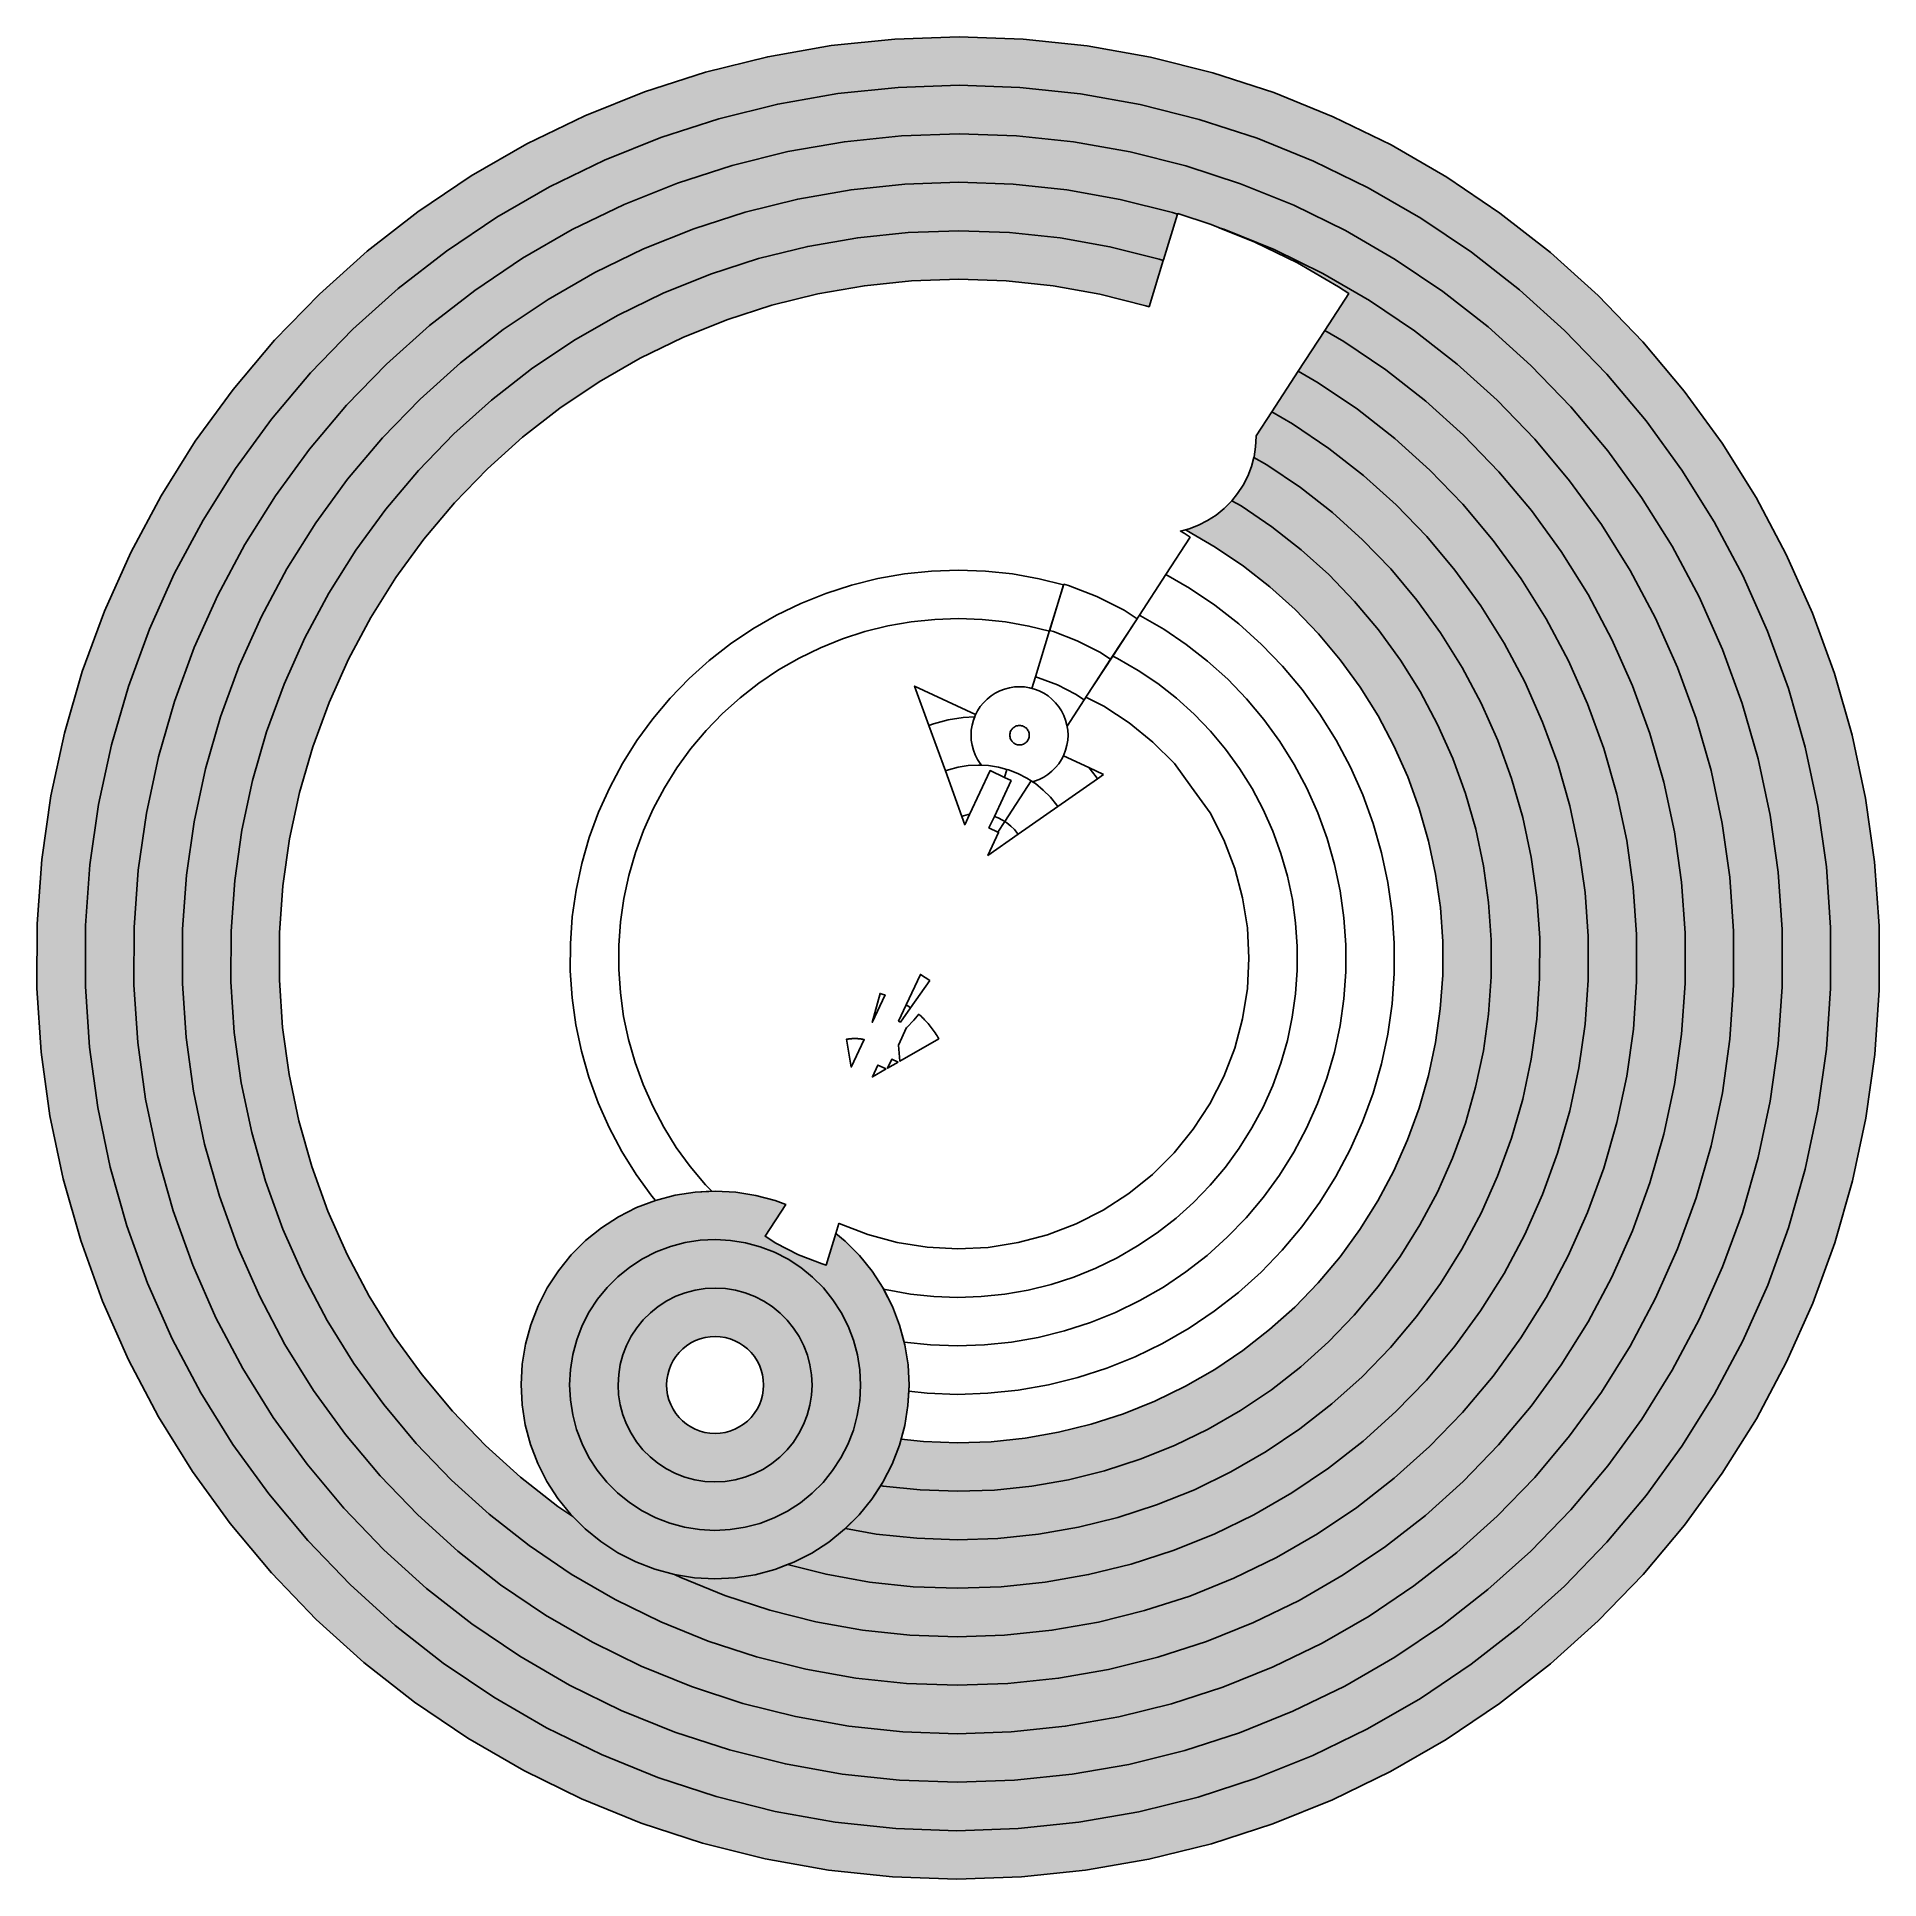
# Model space of a CAD drawing. Header units: millimetres. Extents: x 2235622 to 2254622, y 377224 to 396224.
import ezdxf

# ---------------------------------------------------------------- set-up
doc = ezdxf.new("R2010")
doc.units = ezdxf.units.MM
for name, color, linetype in [('4_подзона_4_1', 241, 'Continuous'), ('4_подзона_4_10', 241, 'Continuous'), ('4_подзона_4_101', 241, 'Continuous'), ('4_подзона_4_103', 241, 'Continuous'), ('4_подзона_4_105', 241, 'Continuous'), ('4_подзона_4_106', 241, 'Continuous'), ('4_подзона_4_107', 241, 'Continuous'), ('4_подзона_4_108', 241, 'Continuous'), ('4_подзона_4_108_внутренний', 241, 'Continuous'), ('4_подзона_4_109', 241, 'Continuous'), ('4_подзона_4_109_внутренний', 241, 'Continuous'), ('4_подзона_4_11', 241, 'Continuous'), ('4_подзона_4_110', 241, 'Continuous'), ('4_подзона_4_110_внутренний', 241, 'Continuous'), ('4_подзона_4_12', 241, 'Continuous'), ('4_подзона_4_13', 241, 'Continuous'), ('4_подзона_4_14', 241, 'Continuous'), ('4_подзона_4_15', 241, 'Continuous'), ('4_подзона_4_16', 241, 'Continuous'), ('4_подзона_4_17', 241, 'Continuous'), ('4_подзона_4_18', 241, 'Continuous'), ('4_подзона_4_19_внешний', 241, 'Continuous'), ('4_подзона_4_19_внутренний', 241, 'Continuous'), ('4_подзона_4_2', 241, 'Continuous'), ('4_подзона_4_20', 241, 'Continuous'), ('4_подзона_4_21', 241, 'Continuous'), ('4_подзона_4_22', 241, 'Continuous'), ('4_подзона_4_3', 241, 'Continuous'), ('4_подзона_4_4', 241, 'Continuous'), ('4_подзона_4_5', 241, 'Continuous'), ('4_подзона_4_50', 241, 'Continuous'), ('4_подзона_4_50_внутренний', 241, 'Continuous'), ('4_подзона_4_51', 241, 'Continuous'), ('4_подзона_4_51_внутренний', 241, 'Continuous'), ('4_подзона_4_52', 241, 'Continuous'), ('4_подзона_4_52_внутренний', 241, 'Continuous'), ('4_подзона_4_6', 241, 'Continuous'), ('4_подзона_4_7', 241, 'Continuous'), ('4_подзона_4_8', 241, 'Continuous'), ('4_подзона_4_9', 241, 'Continuous'), ('4_подзона_4_91', 241, 'Continuous'), ('4_подзона_4_92', 241, 'Continuous'), ('4_подзона_4_93', 241, 'Continuous'), ('4_подзона_4_95', 241, 'Continuous'), ('4_подзона_4_97', 241, 'Continuous'), ('4_подзона_4_99', 241, 'Continuous')]:
    doc.layers.add(name, color=color, linetype=linetype)
for name, color, linetype, transparency in [('штриховка_4_подзона_4_101', 241, 'Continuous', 0.5), ('штриховка_4_подзона_4_103', 241, 'Continuous', 0.5), ('штриховка_4_подзона_4_105', 241, 'Continuous', 0.5), ('штриховка_4_подзона_4_106', 241, 'Continuous', 0.5), ('штриховка_4_подзона_4_107', 241, 'Continuous', 0.5), ('штриховка_4_подзона_4_108', 241, 'Continuous', 0.5), ('штриховка_4_подзона_4_109', 241, 'Continuous', 0.5), ('штриховка_4_подзона_4_110', 241, 'Continuous', 0.5), ('штриховка_4_подзона_4_50', 241, 'Continuous', 0.5), ('штриховка_4_подзона_4_51', 241, 'Continuous', 0.5), ('штриховка_4_подзона_4_52', 241, 'Continuous', 0.5), ('штриховка_4_подзона_4_99', 241, 'Continuous', 0.5)]:
    doc.layers.add(name, color=color, linetype=linetype, transparency=transparency)

msp = doc.modelspace()

# ---------------------------------------------------------------- hatches: boundary and pattern name
at = {"layer": 'штриховка_4_подзона_4_101'}
h = msp.add_hatch(color=256, dxfattribs=at)
h.dxf.hatch_style = 1
h.paths.add_polyline_path([(2248306.298756, 391809.972307), (2248653.181045, 391575.692241), (2248982.830584, 391317.707108), (2249293.828498, 391037.367198), (2249584.549678, 390736.152828), (2249853.410262, 390415.234246), (2250099.436835, 390076.481853), (2250321.260015, 389721.345959), (2250517.708406, 389351.556934), (2250687.957078, 388969.035187), (2250831.181104, 388575.461079), (2250946.50606, 388172.905051), (2251033.511233, 387763.217499), (2251091.718163, 387348.548883), (2251120.986614, 386930.799608), (2251120.928869, 386512.040117), (2251091.577925, 386094.28084), (2251033.222508, 385679.582218), (2250946.068848, 385269.864659), (2250830.562408, 384867.258621), (2250687.049657, 384473.67451), (2250516.561756, 384091.092751), (2250319.70915, 383721.273719), (2250097.42401, 383366.127823), (2249850.877733, 383027.395434), (2249581.381954, 382706.536866), (2249289.967834, 382405.412514), (2248978.210986, 382125.232639), (2248647.711771, 381867.457551), (2248299.93856, 381633.447542), (2247936.590705, 381424.142813), (2247559.557292, 381240.803633), (2247170.653163, 381084.190164), (2246771.627166, 380955.072571), (2246364.673609, 380854.151003), (2245951.599085, 380781.825547), (2245534.432918, 380738.446277), (2245115.262175, 380724.303254), (2244696.140928, 380739.44649), (2244279.057253, 380783.825975), (2243960.791722, 380840.328049), (2244101.260488, 380980.307964), (2244233.290239, 381142.802689), (2244324.816018, 381283.222698), (2244349.440124, 381278.861766), (2244731.71183, 381238.203077), (2245115.856123, 381224.310108), (2245500.041663, 381237.28288), (2245882.412361, 381277.031375), (2246261.021387, 381343.295535), (2246634.020901, 381435.785301), (2246999.761047, 381554.150596), (2247356.229001, 381697.701273), (2247701.799654, 381865.757188), (2248034.82315, 382057.578181), (2248353.633133, 382272.074019), (2248656.538502, 382508.364515), (2248942.310113, 382765.169396), (2249209.438348, 383041.168378), (2249456.479582, 383335.271229), (2249682.476899, 383645.747579), (2249886.225904, 383971.267144), (2250066.703686, 384310.239584), (2250223.011072, 384660.944531), (2250354.587113, 385021.731632), (2250460.466641, 385390.750493), (2250540.443426, 385766.330756), (2250593.923518, 386146.471994), (2250620.873921, 386529.403828), (2250620.931666, 386913.255859), (2250594.203994, 387296.207697), (2250540.839391, 387676.338933), (2250461.126584, 388051.899192), (2250355.453287, 388420.888046), (2250224.157722, 388781.655143), (2250068.196805, 389132.36009), (2249888.098491, 389471.352535), (2249684.778449, 389796.902106), (2249459.292587, 390107.448471), (2249212.812304, 390401.641341), (2248946.327513, 390677.780353), (2248661.281839, 390934.765272), (2248359.077659, 391171.295819), (2248041.100853, 391386.051714), (2247946.597084, 391440.723397), (2248005.793928, 391513.739001), (2248062.862458, 391601.487753), (2248110.436064, 391694.737681), (2248148.011542, 391792.428558), (2248173.361584, 391886.848736)])
at = {"layer": 'штриховка_4_подзона_4_103'}
h = msp.add_hatch(color=256, dxfattribs=at)
h.dxf.hatch_style = 1
h.paths.add_polyline_path([(2248571.463662, 392233.872896), (2248947.251433, 391980.118668), (2249304.37108, 391700.648944), (2249641.271738, 391396.974048), (2249956.229307, 391070.69432), (2250247.560934, 390723.080034), (2250514.070473, 390356.111611), (2250754.42154, 389971.409399), (2250967.286, 389570.823792), (2251151.706939, 389156.435235), (2251306.958417, 388730.094125), (2251431.893786, 388294.00093), (2251526.207822, 387850.186085), (2251589.306576, 387400.960083), (2251621.016815, 386948.40337), (2251621.008565, 386494.736419), (2251589.273579, 386042.179706), (2251526.100581, 385592.913696), (2251431.679305, 385149.018834), (2251306.587199, 384712.875629), (2251151.211982, 384286.454501), (2250966.477571, 383871.985927), (2250753.200646, 383471.300299), (2250512.453613, 383086.548076), (2250245.341877, 382719.569651), (2249953.391554, 382371.93536), (2249637.699799, 382045.715645), (2249299.949465, 381742.14077), (2248941.8894, 381462.841083), (2248565.078718, 381209.336908), (2248171.456, 380982.568447), (2247762.959827, 380783.905992), (2247341.578277, 380614.229731), (2246909.266429, 380474.329834), (2246468.35058, 380364.966463), (2246020.810558, 380286.639724), (2245568.815924, 380239.63968), (2245114.659978, 380224.306403), (2244660.561777, 380240.719911), (2244208.682633, 380288.800185), (2243761.332344, 380368.207155), (2243363.172521, 380467.958472), (2243427.37668, 380492.493716), (2243614.156912, 380587.233962), (2243789.998597, 380700.97827), (2243952.938406, 380832.496376), (2243960.791722, 380840.328049), (2244279.057253, 380783.825975), (2244696.140928, 380739.44649), (2245115.262175, 380724.303254), (2245534.432918, 380738.446277), (2245951.599085, 380781.825547), (2246364.673609, 380854.151003), (2246771.627166, 380955.072571), (2247170.653163, 381084.190164), (2247559.557292, 381240.803633), (2247936.590705, 381424.142813), (2248299.93856, 381633.447542), (2248647.711771, 381867.457551), (2248978.210986, 382125.232639), (2249289.967834, 382405.412514), (2249581.381954, 382706.536866), (2249850.877733, 383027.395434), (2250097.42401, 383366.127823), (2250319.70915, 383721.273719), (2250516.561756, 384091.092751), (2250687.049657, 384473.67451), (2250830.562408, 384867.258621), (2250946.068848, 385269.864659), (2251033.222508, 385679.582218), (2251091.577925, 386094.28084), (2251120.928869, 386512.040117), (2251120.986614, 386930.799608), (2251091.718163, 387348.548883), (2251033.511233, 387763.217499), (2250946.50606, 388172.905051), (2250831.181104, 388575.461079), (2250687.957078, 388969.035187), (2250517.708406, 389351.556934), (2250321.260015, 389721.345959), (2250099.436835, 390076.481853), (2249853.410262, 390415.234246), (2249584.549678, 390736.152828), (2249293.828498, 391037.367198), (2248982.830584, 391317.707108), (2248653.181045, 391575.692241), (2248306.298756, 391809.972307), (2248173.361584, 391886.848736), (2248175.151678, 391893.530164), (2248191.559499, 391996.902255), (2248197.119515, 392101.424592), (2248196.773045, 392107.96599), (2248358.83843, 392356.849177)])
at = {"layer": 'штриховка_4_подзона_4_105'}
h = msp.add_hatch(color=256, dxfattribs=at)
h.dxf.hatch_style = 1
h.paths.add_polyline_path([(2248836.60382, 392657.803492), (2249241.288824, 392384.555098), (2249625.886828, 392083.610785), (2249988.723227, 391756.620906), (2250327.933684, 391405.255818), (2250641.653861, 391030.925822), (2250928.704111, 390635.771376), (2251187.558316, 390221.512847), (2251416.847096, 389790.110654), (2251615.489796, 389343.885294), (2251782.686234, 388884.747175), (2251917.281512, 388415.136817), (2252018.92091, 387937.224685), (2252086.927987, 387453.441299), (2252121.071763, 386966.087149), (2252121.121259, 386477.502737), (2252086.993981, 385990.118581), (2252019.019901, 385506.275181), (2251917.388752, 385028.243024), (2251782.710982, 384558.522643), (2251615.366057, 384099.294504), (2251416.467629, 383652.899107), (2251186.807631, 383221.406896), (2250927.516214, 382807.008337), (2250639.872016, 382411.783876), (2250325.467149, 382037.383865), (2249985.481259, 381686.018777), (2249621.753938, 381359.078908), (2249236.141272, 381058.274625), (2248830.309618, 380785.216272), (2248406.346042, 380540.984078), (2247966.38711, 380327.028355), (2247512.585883, 380144.259296), (2247046.946938, 379993.587097), (2246572.052298, 379875.831932), (2246090.02203, 379791.443898), (2245603.207178, 379740.833083), (2245114.066029, 379724.329556), (2244624.982626, 379742.003333), (2244138.266765, 379793.774396), (2243656.450979, 379879.312676), (2243181.828565, 379998.208085), (2242716.569086, 380149.980519), (2242263.188573, 380333.839811), (2242199.165899, 380365.156503), (2242404.1028, 380332.309484), (2242613.246835, 380320.96706), (2242822.440366, 380331.559323), (2243029.348845, 380363.966249), (2243231.728469, 380417.777748), (2243363.172521, 380467.958472), (2243761.332344, 380368.207155), (2244208.682633, 380288.800185), (2244660.561777, 380240.719911), (2245114.659978, 380224.306403), (2245568.815924, 380239.63968), (2246020.810558, 380286.639724), (2246468.35058, 380364.966463), (2246909.266429, 380474.329834), (2247341.578277, 380614.229731), (2247762.959827, 380783.905992), (2248171.456, 380982.568447), (2248565.078718, 381209.336908), (2248941.8894, 381462.841083), (2249299.949465, 381742.14077), (2249637.699799, 382045.715645), (2249953.391554, 382371.93536), (2250245.341877, 382719.569651), (2250512.453613, 383086.548076), (2250753.200646, 383471.300299), (2250966.477571, 383871.985927), (2251151.211982, 384286.454501), (2251306.587199, 384712.875629), (2251431.679305, 385149.018834), (2251526.100581, 385592.913696), (2251589.273579, 386042.179706), (2251621.008565, 386494.736419), (2251621.016815, 386948.40337), (2251589.306576, 387400.960083), (2251526.207822, 387850.186085), (2251431.893786, 388294.00093), (2251306.958417, 388730.094125), (2251151.706939, 389156.435235), (2250967.286, 389570.823792), (2250754.42154, 389971.409399), (2250514.070473, 390356.111611), (2250247.560934, 390723.080034), (2249956.229307, 391070.69432), (2249641.271738, 391396.974048), (2249304.37108, 391700.648944), (2248947.251433, 391980.118668), (2248571.463662, 392233.872896), (2248358.83843, 392356.849177), (2248631.848402, 392776.218798)])
at = {"layer": 'штриховка_4_подзона_4_106'}
h = msp.add_hatch(color=256, dxfattribs=at)
h.dxf.hatch_style = 1
h.paths.add_polyline_path([(2245654.072248, 394205.434227), (2246174.222446, 394150.132409), (2246689.192096, 394058.802891), (2247196.52291, 393931.825756), (2247239.650154, 393917.782755), (2247092.936682, 393440.040659), (2247058.372192, 393451.313068), (2246584.838684, 393569.798389), (2246104.161298, 393655.056609), (2245618.658083, 393706.657637), (2245130.787323, 393724.301407), (2244642.867068, 393707.827887), (2244157.256612, 393657.377105), (2243676.389492, 393573.269131), (2243202.567259, 393455.924054), (2242737.942975, 393305.701951), (2242284.999673, 393123.523018), (2241845.807924, 392910.207432), (2241422.446546, 392666.655384), (2241017.109849, 392394.387199), (2240631.777659, 392094.363083), (2240268.157578, 391768.233387), (2239928.122193, 391417.688475), (2239613.502844, 391044.108639), (2239325.528675, 390649.64434), (2239065.659808, 390235.98594), (2238835.348117, 389805.153869), (2238635.633011, 389359.388607), (2238467.347667, 388900.650573), (2238331.622238, 388431.380288), (2238228.852689, 387953.688203), (2238159.665964, 387470.084855), (2238124.367289, 386982.810723), (2238123.162893, 386494.216308), (2238156.118773, 386006.752135), (2238222.929704, 385522.748702), (2238323.438951, 385044.466491), (2238456.970071, 384574.436043), (2238623.24259, 384114.797817), (2238821.06861, 383667.942322), (2239049.68095, 383235.899993), (2239307.998952, 382820.881302), (2239594.702732, 382424.966693), (2239908.208427, 382049.816522), (2240247.336391, 381697.651263), (2240610.29653, 381369.841208), (2240995.199757, 381068.106726), (2241149.24684, 380963.924462), (2241275.403103, 380837.297402), (2241437.856204, 380705.199172), (2241613.293675, 380590.824729), (2241799.727438, 380495.404338), (2241995.11992, 380419.988221), (2242197.301561, 380365.456567), (2242199.165899, 380365.156503), (2242263.188573, 380333.839811), (2242716.569086, 380149.980519), (2243181.828565, 379998.208085), (2243656.450979, 379879.312676), (2244138.266765, 379793.774396), (2244624.982626, 379742.003333), (2245114.066029, 379724.329556), (2245603.207178, 379740.833083), (2246090.02203, 379791.443898), (2246572.052298, 379875.831932), (2247046.946938, 379993.587097), (2247512.585883, 380144.259296), (2247966.38711, 380327.028355), (2248406.346042, 380540.984078), (2248830.309618, 380785.216272), (2249236.141272, 381058.274625), (2249621.753938, 381359.078908), (2249985.481259, 381686.018777), (2250325.467149, 382037.383865), (2250639.872016, 382411.783876), (2250927.516214, 382807.008337), (2251186.807631, 383221.406896), (2251416.467629, 383652.899107), (2251615.366057, 384099.294504), (2251782.710982, 384558.522643), (2251917.388752, 385028.243024), (2252019.019901, 385506.275181), (2252086.993981, 385990.118581), (2252121.121259, 386477.502737), (2252121.071763, 386966.087149), (2252086.927987, 387453.441299), (2252018.92091, 387937.224685), (2251917.281512, 388415.136817), (2251782.686234, 388884.747175), (2251615.489796, 389343.885294), (2251416.847096, 389790.110654), (2251187.558316, 390221.512847), (2250928.704111, 390635.771376), (2250641.653861, 391030.925822), (2250327.933684, 391405.255818), (2249988.723227, 391756.620906), (2249625.886828, 392083.610785), (2249241.288824, 392384.555098), (2248836.60382, 392657.803492), (2248631.848402, 392776.218798), (2248904.817129, 393195.628428), (2249101.71098, 393081.774096), (2249535.301467, 392789.011532), (2249947.377828, 392466.632638), (2250336.100473, 392116.29777), (2250699.563817, 391739.867325), (2251035.72204, 391338.831622), (2251343.345998, 390915.481151), (2251620.703342, 390471.646301), (2251866.399943, 390009.477534), (2252079.231407, 389531.385364), (2252258.4223, 389039.480242), (2252402.677487, 388536.352721), (2252511.642247, 388024.273288), (2252584.5164, 387505.95252), (2252621.217453, 386983.810937), (2252621.2587, 386460.319064), (2252584.74738, 385938.12747), (2252511.988716, 385419.726685), (2252403.081702, 384907.527226), (2252258.843014, 384404.249674), (2252079.577877, 383912.174515), (2251866.457688, 383433.902307), (2251620.439365, 382971.543499), (2251342.686055, 382527.508607), (2251034.517645, 382103.998101), (2250697.608738, 381702.852374), (2250333.353462, 381326.351915), (2249943.583159, 380976.047053), (2249530.393145, 380653.71817), (2249095.557016, 380361.135644), (2248641.318578, 380099.409712), (2248169.880387, 379870.16072), (2247683.601739, 379674.318868), (2247184.668693, 379512.864365), (2246675.778764, 379386.6874), (2246159.25825, 379296.278079), (2245637.606682, 379242.016483), (2245113.472081, 379224.322702), (2244589.378726, 379243.266751), (2244067.859147, 379298.768612), (2243551.561364, 379390.418198), (2243042.976658, 379517.805421), (2242544.439578, 379680.450179), (2242058.631139, 379877.462281), (2241587.729151, 380107.831512), (2241134.10116, 380370.637674), (2240699.96622, 380664.260423), (2240287.568137, 380987.579517), (2239898.622762, 381338.814578), (2239535.266658, 381716.165219), (2239199.331166, 382118.131121), (2238892.152669, 382542.371783), (2238615.480016, 382987.066816), (2238370.558847, 383450.005748), (2238158.560561, 383928.798068), (2237980.48332, 384421.303318), (2237837.449027, 384924.930946), (2237729.771155, 385437.380458), (2237658.241635, 385955.961281), (2237622.975957, 386478.242895), (2237624.262845, 387001.724765), (2237662.226038, 387523.77633), (2237736.329334, 388041.917058), (2237846.506738, 388553.736436), (2237991.982818, 389056.533886), (2238172.336861, 389547.998914), (2238386.306725, 390025.580975), (2238633.133478, 390487.169619), (2238911.530232, 390930.334325), (2239220.1771, 391352.954641), (2239557.300489, 391753.18017), (2239921.638257, 392128.740429), (2240311.202329, 392478.135096), (2240724.054122, 392799.543783), (2241158.362297, 393091.256123), (2241611.907796, 393352.151877), (2242082.49631, 393580.690717), (2242567.776795, 393775.88243), (2243065.563191, 393936.766812), (2243573.19098, 394062.533689), (2244088.38336, 394152.622941), (2244608.649048, 394206.684494), (2245131.389521, 394224.288256)])
at = {"layer": 'штриховка_4_подзона_4_107'}
h = msp.add_hatch(color=256, dxfattribs=at)
h.dxf.hatch_style = 1
h.paths.add_polyline_path([(2245689.486414, 394704.180811), (2246244.283594, 394645.198207), (2246793.553756, 394547.777387), (2247334.690127, 394412.378452), (2247386.32238, 394395.554857), (2247241.506243, 393923.884059), (2247241.53099, 393923.884059), (2247239.650154, 393917.782755), (2247196.52291, 393931.825756), (2246689.192096, 394058.802891), (2246174.222446, 394150.132409), (2245654.072248, 394205.434227), (2245131.389521, 394224.288256), (2244608.649048, 394206.684494), (2244088.38336, 394152.622941), (2243573.19098, 394062.533689), (2243065.563191, 393936.766812), (2242567.776795, 393775.88243), (2242082.49631, 393580.690717), (2241611.907796, 393352.151877), (2241158.362297, 393091.256123), (2240724.054122, 392799.543783), (2240311.202329, 392478.135096), (2239921.638257, 392128.740429), (2239557.300489, 391753.18017), (2239220.1771, 391352.954641), (2238911.530232, 390930.334325), (2238633.133478, 390487.169619), (2238386.306725, 390025.580975), (2238172.336861, 389547.998914), (2237991.982818, 389056.533886), (2237846.506738, 388553.736436), (2237736.329334, 388041.917058), (2237662.226038, 387523.77633), (2237624.262845, 387001.724765), (2237622.975957, 386478.242895), (2237658.241635, 385955.961281), (2237729.771155, 385437.380458), (2237837.449027, 384924.930946), (2237980.48332, 384421.303318), (2238158.560561, 383928.798068), (2238370.558847, 383450.005748), (2238615.480016, 382987.066816), (2238892.152669, 382542.371783), (2239199.331166, 382118.131121), (2239535.266658, 381716.165219), (2239898.622762, 381338.814578), (2240287.568137, 380987.579517), (2240699.96622, 380664.260423), (2241134.10116, 380370.637674), (2241587.729151, 380107.831512), (2242058.631139, 379877.462281), (2242544.439578, 379680.450179), (2243042.976658, 379517.805421), (2243551.561364, 379390.418198), (2244067.859147, 379298.768612), (2244589.378726, 379243.266751), (2245113.472081, 379224.322702), (2245637.606682, 379242.016483), (2246159.25825, 379296.278079), (2246675.778764, 379386.6874), (2247184.668693, 379512.864365), (2247683.601739, 379674.318868), (2248169.880387, 379870.16072), (2248641.318578, 380099.409712), (2249095.557016, 380361.135644), (2249530.393145, 380653.71817), (2249943.583159, 380976.047053), (2250333.353462, 381326.351915), (2250697.608738, 381702.852374), (2251034.517645, 382103.998101), (2251342.686055, 382527.508607), (2251620.439365, 382971.543499), (2251866.457688, 383433.902307), (2252079.577877, 383912.174515), (2252258.843014, 384404.249674), (2252403.081702, 384907.527226), (2252511.988716, 385419.726685), (2252584.74738, 385938.12747), (2252621.2587, 386460.319064), (2252621.217453, 386983.810937), (2252584.5164, 387505.95252), (2252511.642247, 388024.273288), (2252402.677487, 388536.352721), (2252258.4223, 389039.480242), (2252079.231407, 389531.385364), (2251866.399943, 390009.477534), (2251620.703342, 390471.646301), (2251343.345998, 390915.481151), (2251035.72204, 391338.831622), (2250699.563817, 391739.867325), (2250336.100473, 392116.29777), (2249947.377828, 392466.632638), (2249535.301467, 392789.011532), (2249101.71098, 393081.774096), (2248904.792381, 393195.658434), (2249152.12234, 393575.759663), (2249045.706608, 393647.585013), (2248622.930929, 393892.127272), (2248184.225888, 394106.473079), (2247816.472917, 394255.404906), (2247865.22617, 394239.501508), (2248382.307636, 394030.086755), (2248883.682469, 393785.154412), (2249366.793393, 393505.724696), (2249829.297612, 393193.507974), (2250268.85233, 392849.644489), (2250683.510715, 392476.014643), (2251071.169203, 392074.50884), (2251429.823216, 391646.757427), (2251757.93014, 391195.220932), (2252053.807121, 390721.839769), (2252315.886796, 390228.894424), (2252543.022514, 389718.935444), (2252734.216112, 389194.273322), (2252888.08996, 388657.608634), (2253004.314088, 388111.421912), (2253082.170807, 387558.553762), (2253121.321897, 387001.594737), (2253121.429138, 386443.225411), (2253082.558523, 385886.18637), (2253004.932784, 385333.208196), (2252888.89839, 384786.86144), (2252735.016292, 384249.996709), (2252543.87219, 383725.11454), (2252316.571486, 383214.905506), (2252054.17009, 382721.710108), (2251757.880645, 382248.078891), (2251429.171523, 381796.292343), (2251069.816321, 381368.35089), (2250681.266911, 380966.735063), (2250265.503121, 380593.015197), (2249824.760507, 380249.171717), (2249360.911656, 379937.065018), (2248876.307612, 379657.875354), (2248373.390163, 379413.31309), (2247854.642342, 379204.388442), (2247322.398697, 379032.161637), (2246779.529978, 378897.522864), (2246228.519217, 378801.082254), (2245672.022685, 378743.209886), (2245112.869884, 378724.335853), (2244553.766578, 378744.550173), (2243997.418532, 378803.752825), (2243446.630503, 378901.503715), (2242904.100004, 379037.432763), (2242372.252324, 379210.92984), (2241854.015959, 379421.094753), (2241351.692459, 379666.857274), (2240867.748357, 379947.207186), (2240404.641941, 380260.414119), (2239964.716006, 380605.307824), (2239549.843139, 380980.027904), (2239162.250645, 381382.573929), (2238803.918354, 381811.355562), (2238476.289888, 382263.932279), (2238181.130595, 382738.273648), (2237919.933593, 383232.099181), (2237693.837285, 383742.838328), (2237503.930575, 384268.190598), (2237351.351863, 384805.415405), (2237236.612606, 385352.042221), (2237160.306752, 385905.200433), (2237122.756023, 386462.339496), (2237124.207896, 387020.69882), (2237164.678871, 387577.557823), (2237243.871974, 388130.235932), (2237361.391239, 388676.162599), (2237516.560225, 389212.457208), (2237708.999465, 389736.659232), (2237937.356076, 390246.068094), (2238200.598899, 390738.393306), (2238497.606032, 391211.07432), (2238826.818359, 391661.820647), (2239186.487035, 392088.711875), (2239575.102439, 392489.277477), (2239990.643498, 392861.927114), (2240431.031393, 393204.740375), (2240894.269797, 393515.84686), (2241378.073661, 393794.126329), (2241880.001196, 394037.858416), (2242397.594117, 394246.042905), (2242928.550874, 394417.639576), (2243470.000717, 394551.758238), (2244019.518358, 394647.858775), (2244574.431028, 394705.511096), (2245131.983469, 394724.285108)])
at = {"layer": 'штриховка_4_подзона_4_108'}
h = msp.add_hatch(color=256, dxfattribs=at)
h.dxf.hatch_style = 1
h.paths.add_polyline_path([(2245132.593916, 395224.311966), (2245724.90058, 395202.917393), (2246314.328244, 395140.274006), (2246897.890669, 395036.791892), (2247472.807848, 394892.931148), (2248036.489505, 394709.261897), (2248585.899904, 394486.794355), (2249118.547764, 394226.578746), (2249631.851058, 393929.715305), (2250123.269009, 393598.014419), (2250590.260837, 393232.676345), (2251030.887961, 392835.731516), (2251442.799336, 392409.190363), (2251823.8419, 391954.743245), (2252172.506033, 391475.010725), (2252486.91915, 390972.063243), (2252765.431393, 390448.331319), (2253006.82187, 389906.535535), (2253209.952178, 389349.096408), (2253373.510683, 388778.934562), (2253497.060173, 388198.610544), (2253579.783968, 387611.185009), (2253621.533582, 387019.418546), (2253621.723315, 386426.161765), (2253580.410914, 385834.315285), (2253498.000591, 385246.769724), (2253374.690331, 384666.245664), (2253211.263814, 384095.833764), (2253008.1995, 383538.114577), (2252766.743029, 382995.988723), (2252487.983307, 382471.936731), (2252173.132979, 381968.649176), (2251823.899645, 381488.616591), (2251442.089898, 381033.889414), (2251029.213357, 380607.138216), (2250587.497328, 380210.033353), (2250119.136119, 379844.65527), (2249626.266295, 379513.014397), (2249111.346141, 379216.340997), (2248576.982431, 378956.445456), (2248025.740691, 378734.458016), (2247460.169948, 378551.428902), (2246883.30594, 378408.378332), (2246297.788435, 378305.886429), (2245706.446937, 378244.403289), (2245112.275935, 378224.339002), (2244518.162679, 378245.813591), (2243926.969668, 378308.717034), (2243341.699641, 378412.609236), (2242765.182103, 378557.030099), (2242200.048572, 378741.409502), (2241649.326537, 378964.717224), (2241115.589772, 379225.883036), (2240601.370807, 379523.776697), (2240109.301163, 379856.607824), (2239641.806129, 380223.096144), (2239201.047016, 380621.261234), (2238789.193386, 381049.002644), (2238408.456046, 381504.630013), (2238060.377612, 381985.502778), (2237746.731678, 382489.540493), (2237469.234097, 383014.262628), (2237229.056265, 383556.948602), (2237027.328334, 384115.157894), (2236865.271198, 384685.969879), (2236743.346817, 385266.784001), (2236662.338872, 385854.529605), (2236622.437097, 386446.466104), (2236624.053957, 387039.722885), (2236667.205948, 387631.399329), (2236751.340371, 388218.624821), (2236876.26749, 388798.638773), (2237041.187127, 389368.420538), (2237245.662068, 389925.36956), (2237488.339433, 390466.58522), (2237768.097317, 390989.647), (2238083.723078, 391491.854324), (2238433.533862, 391970.736663), (2238815.648832, 392424.283588), (2239228.583118, 392849.83453), (2239670.15891, 393245.739136), (2240138.016912, 393609.936967), (2240630.226794, 393940.477605), (2241144.247776, 394236.110783), (2241677.522581, 394495.046118), (2242227.460935, 394716.213383), (2242791.571554, 394898.522343), (2243366.826953, 395041.012794), (2243950.653355, 395143.094609), (2244540.229507, 395204.337697)])
h.paths.add_polyline_path([(2245689.486414, 394704.180811), (2246244.283594, 394645.198207), (2246793.553756, 394547.777387), (2247334.690127, 394412.378452), (2247386.32238, 394395.554857), (2247388.186718, 394401.616152), (2247731.719798, 394289.712238), (2248184.225888, 394106.473079), (2247816.472917, 394255.404906), (2247865.22617, 394239.501508), (2248382.307636, 394030.086755), (2248883.682469, 393785.154412), (2249366.793393, 393505.724696), (2249829.297612, 393193.507974), (2250268.85233, 392849.644489), (2250683.510715, 392476.014643), (2251071.169203, 392074.50884), (2251429.823216, 391646.757427), (2251757.93014, 391195.220932), (2252053.807121, 390721.839769), (2252315.886796, 390228.894424), (2252543.022514, 389718.935444), (2252734.216112, 389194.273322), (2252888.08996, 388657.608634), (2253004.314088, 388111.421912), (2253082.170807, 387558.553762), (2253121.321897, 387001.594737), (2253121.429138, 386443.225411), (2253082.558523, 385886.18637), (2253004.932784, 385333.208196), (2252888.89839, 384786.86144), (2252735.016292, 384249.996709), (2252543.87219, 383725.11454), (2252316.571486, 383214.905506), (2252054.17009, 382721.710108), (2251757.880645, 382248.078891), (2251429.171523, 381796.292343), (2251069.816321, 381368.35089), (2250681.266911, 380966.735063), (2250265.503121, 380593.015197), (2249824.760507, 380249.171717), (2249360.911656, 379937.065018), (2248876.307612, 379657.875354), (2248373.390163, 379413.31309), (2247854.642342, 379204.388442), (2247322.398697, 379032.161637), (2246779.529978, 378897.522864), (2246228.519217, 378801.082254), (2245672.022685, 378743.209886), (2245112.869884, 378724.335853), (2244553.766578, 378744.550173), (2243997.418532, 378803.752825), (2243446.630503, 378901.503715), (2242904.100004, 379037.432763), (2242372.252324, 379210.92984), (2241854.015959, 379421.094753), (2241351.692459, 379666.857274), (2240867.748357, 379947.207186), (2240404.641941, 380260.414119), (2239964.716006, 380605.307824), (2239549.843139, 380980.027904), (2239162.250645, 381382.573929), (2238803.918354, 381811.355562), (2238476.289888, 382263.932279), (2238181.130595, 382738.273648), (2237919.933593, 383232.099181), (2237693.837285, 383742.838328), (2237503.930575, 384268.190598), (2237351.351863, 384805.415405), (2237236.612606, 385352.042221), (2237160.306752, 385905.200433), (2237122.756023, 386462.339496), (2237124.207896, 387020.69882), (2237164.678871, 387577.557823), (2237243.871974, 388130.235932), (2237361.391239, 388676.162599), (2237516.560225, 389212.457208), (2237708.999465, 389736.659232), (2237937.356076, 390246.068094), (2238200.598899, 390738.393306), (2238497.606032, 391211.07432), (2238826.818359, 391661.820647), (2239186.487035, 392088.711875), (2239575.102439, 392489.277477), (2239990.643498, 392861.927114), (2240431.031393, 393204.740375), (2240894.269797, 393515.84686), (2241378.073661, 393794.126329), (2241880.001196, 394037.858416), (2242397.594117, 394246.042905), (2242928.550874, 394417.639576), (2243470.000717, 394551.758238), (2244019.518358, 394647.858775), (2244574.431028, 394705.511096), (2245131.983469, 394724.285108)], flags=16)
at = {"layer": 'штриховка_4_подзона_4_109'}
h = msp.add_hatch(color=256, dxfattribs=at)
h.dxf.hatch_style = 1
h.paths.add_polyline_path([(2245133.179615, 395724.308817), (2245760.298247, 395701.67398), (2246384.356395, 395635.339804), (2247002.227582, 395525.786392), (2247610.942067, 395373.483844), (2248207.728091, 395179.032289), (2248789.426178, 394943.501955), (2249353.39656, 394668.013082), (2249896.892225, 394353.715916), (2250417.207409, 394002.530866), (2250911.677594, 393615.758211), (2251378.199212, 393195.488398), (2251814.363475, 392743.901892), (2252217.844085, 392262.749067), (2252587.057178, 391754.840525), (2252919.948686, 391222.336727), (2253214.959492, 390667.828226), (2253470.530483, 390094.185637), (2253685.688245, 389503.989509), (2253858.939655, 388900.300498), (2253989.822756, 388285.85919), (2254077.487871, 387663.896274), (2254121.687522, 387037.322372), (2254121.959748, 386409.168133), (2254078.288052, 385782.504213), (2253991.101395, 385160.381262), (2253860.60601, 384545.699902), (2253687.626826, 383941.710827), (2253472.601053, 383351.164625), (2253216.980566, 382777.12195), (2252921.788275, 382222.213364), (2252588.517301, 381689.279474), (2252218.759755, 381180.970846), (2251814.42947, 380699.457945), (2251377.258794, 380247.571375), (2250909.549279, 379827.071512), (2250413.618971, 379440.168829), (2249891.728175, 379088.973778), (2249346.483662, 378774.816641), (2248780.591198, 378499.607828), (2248196.872036, 378264.52759), (2247597.965947, 378070.716172), (2246987.106649, 377919.243802), (2246367.082399, 377810.700605), (2245740.871189, 377745.58669), (2245111.681987, 377724.352152), (2244482.542281, 377747.087011), (2243856.496056, 377813.701247), (2243236.727534, 377923.714757), (2242626.231204, 378076.647439), (2242027.803574, 378271.889163), (2241444.628864, 378508.3697), (2240879.412841, 378784.9188), (2240334.902515, 379100.376214), (2239813.853145, 379452.821533), (2239318.838508, 379840.904468), (2238852.143654, 380262.52457), (2238416.053635, 380715.461365), (2238012.869999, 381197.934471), (2237644.333347, 381707.123287), (2237312.332762, 382240.837344), (2237018.468605, 382796.456082), (2236764.217499, 383371.108887), (2236550.602354, 383962.165199), (2236379.058544, 384566.584365), (2236250.031532, 385181.56579), (2236164.329746, 385803.898785), (2236122.159418, 386430.672729), (2236123.933014, 387058.816966), (2236169.634034, 387685.290846), (2236258.784019, 388307.043717), (2236391.127243, 388921.174959), (2236565.830527, 389524.453883), (2236782.390666, 390114.129899), (2237039.331038, 390687.162358), (2237335.669979, 391240.960707), (2237669.831876, 391772.674336), (2238040.257614, 392279.692688), (2238444.893123, 392759.865303), (2238882.138041, 393210.421589), (2239349.657823, 393629.581165), (2239845.051928, 394015.173568), (2240366.208538, 394365.118352), (2240910.446638, 394678.095237), (2241475.076963, 394952.243823), (2242057.336002, 395186.393862), (2242654.592234, 395379.40511), (2243263.661438, 395530.257347), (2243881.796602, 395638.330443), (2244506.011487, 395703.1743)])
h.paths.add_polyline_path([(2245132.593916, 395224.311966), (2245724.90058, 395202.917393), (2246314.328244, 395140.274006), (2246897.890669, 395036.791892), (2247472.807848, 394892.931148), (2248036.489505, 394709.261897), (2248585.899904, 394486.794355), (2249118.547764, 394226.578746), (2249631.851058, 393929.715305), (2250123.269009, 393598.014419), (2250590.260837, 393232.676345), (2251030.887961, 392835.731516), (2251442.799336, 392409.190363), (2251823.8419, 391954.743245), (2252172.506033, 391475.010725), (2252486.91915, 390972.063243), (2252765.431393, 390448.331319), (2253006.82187, 389906.535535), (2253209.952178, 389349.096408), (2253373.510683, 388778.934562), (2253497.060173, 388198.610544), (2253579.783968, 387611.185009), (2253621.533582, 387019.418546), (2253621.723315, 386426.161765), (2253580.410914, 385834.315285), (2253498.000591, 385246.769724), (2253374.690331, 384666.245664), (2253211.263814, 384095.833764), (2253008.1995, 383538.114577), (2252766.743029, 382995.988723), (2252487.983307, 382471.936731), (2252173.132979, 381968.649176), (2251823.899645, 381488.616591), (2251442.089898, 381033.889414), (2251029.213357, 380607.138216), (2250587.497328, 380210.033353), (2250119.136119, 379844.65527), (2249626.266295, 379513.014397), (2249111.346141, 379216.340997), (2248576.982431, 378956.445456), (2248025.740691, 378734.458016), (2247460.169948, 378551.428902), (2246883.30594, 378408.378332), (2246297.788435, 378305.886429), (2245706.446937, 378244.403289), (2245112.275935, 378224.339002), (2244518.162679, 378245.813591), (2243926.969668, 378308.717034), (2243341.699641, 378412.609236), (2242765.182103, 378557.030099), (2242200.048572, 378741.409502), (2241649.326537, 378964.717224), (2241115.589772, 379225.883036), (2240601.370807, 379523.776697), (2240109.301163, 379856.607824), (2239641.806129, 380223.096144), (2239201.047016, 380621.261234), (2238789.193386, 381049.002644), (2238408.456046, 381504.630013), (2238060.377612, 381985.502778), (2237746.731678, 382489.540493), (2237469.234097, 383014.262628), (2237229.056265, 383556.948602), (2237027.328334, 384115.157894), (2236865.271198, 384685.969879), (2236743.346817, 385266.784001), (2236662.338872, 385854.529605), (2236622.437097, 386446.466104), (2236624.053957, 387039.722885), (2236667.205948, 387631.399329), (2236751.340371, 388218.624821), (2236876.26749, 388798.638773), (2237041.187127, 389368.420538), (2237245.662068, 389925.36956), (2237488.339433, 390466.58522), (2237768.097317, 390989.647), (2238083.723078, 391491.854324), (2238433.533862, 391970.736663), (2238815.648832, 392424.283588), (2239228.583118, 392849.83453), (2239670.15891, 393245.739136), (2240138.016912, 393609.936967), (2240630.226794, 393940.477605), (2241144.247776, 394236.110783), (2241677.522581, 394495.046118), (2242227.460935, 394716.213383), (2242791.571554, 394898.522343), (2243366.826953, 395041.012794), (2243950.653355, 395143.094609), (2244540.229507, 395204.337697)], flags=16)
at = {"layer": 'штриховка_4_подзона_4_110'}
h = msp.add_hatch(color=256, dxfattribs=at)
h.dxf.hatch_style = 1
h.paths.add_polyline_path([(2245133.781812, 396224.31567), (2245795.687664, 396200.420564), (2246454.392795, 396130.405601), (2247106.539747, 396014.790894), (2247749.026791, 395854.03654), (2248378.966677, 395648.812683), (2248992.935954, 395400.219558), (2249588.220608, 395109.457421), (2250161.900394, 394777.746533), (2250711.12931, 394407.077319), (2251233.077852, 393998.860081), (2251725.526962, 393555.275286), (2252185.952362, 393078.643427), (2252611.887516, 392570.8049), (2253001.591825, 392034.710335), (2253353.019468, 391472.660222), (2253664.487591, 390887.375144), (2253934.329839, 390281.895751), (2254161.416062, 389658.942623), (2254344.368628, 389021.726448), (2254482.601838, 388373.167848), (2254575.216522, 387716.667551), (2254621.866209, 387055.276209), (2254622.229178, 386392.234514), (2254576.222935, 385730.753153), (2254484.169202, 385074.052814), (2254346.496942, 384425.214154), (2254163.973339, 383787.637901), (2253937.052102, 383164.254682), (2253667.284097, 382558.295186), (2253355.733482, 381972.520003), (2253003.901624, 381409.959782), (2252613.619865, 380873.365109), (2252186.843285, 380365.066484), (2251725.378475, 379888.03454), (2251231.617729, 379444.129676), (2250708.167818, 379035.692391), (2250157.198304, 378664.953163), (2249581.621183, 378333.31229), (2248984.249461, 378042.790204), (2248368.061127, 377794.617168), (2247735.803192, 377590.013444), (2247090.932107, 377430.099269), (2246436.376364, 377315.524784), (2245775.311939, 377246.780093), (2245111.088039, 377224.355301), (2244446.921883, 377248.360431), (2243786.005945, 377318.675458), (2243131.738928, 377434.820278), (2242487.247309, 377596.284784), (2241855.476082, 377802.388829), (2241239.889946, 378052.032179), (2240643.211163, 378343.98457), (2240068.417724, 378676.985734), (2239518.339132, 379049.045245), (2238995.862637, 379458.732797), (2238503.166048, 379903.807911), (2238042.839639, 380381.950092), (2237617.283952, 380891.268936), (2237228.280832, 381428.793807), (2236877.793607, 381992.194208), (2236567.63712, 382578.709548), (2236299.320989, 383185.309181), (2236073.892872, 383809.242518), (2235892.878887, 384447.248863), (2235756.757493, 385096.407591), (2235666.279373, 385753.327977), (2235621.840493, 386414.929364), (2235623.803822, 387077.981061), (2235672.020873, 387739.252378), (2235766.211169, 388395.532627), (2235905.986996, 389043.761157), (2236090.457429, 389680.527236), (2236319.05327, 390302.95025), (2236590.330894, 390907.789507), (2236903.193145, 391492.324425), (2237255.97367, 392053.534357), (2237646.948369, 392588.67872), (2238074.096167, 393095.497029), (2238535.659968, 393571.038654), (2239029.173236, 394013.443198), (2239552.103442, 394420.420171), (2240102.206781, 394789.769102), (2240676.678498, 395120.109697), (2241272.656092, 395409.451531), (2241887.219318, 395656.574342), (2242517.645911, 395860.287876), (2243160.520671, 396019.501901), (2243812.948099, 396133.566277), (2244471.809966, 396202.000902)])
h.paths.add_polyline_path([(2245133.179615, 395724.308817), (2245760.298247, 395701.67398), (2246384.356395, 395635.339804), (2247002.227582, 395525.786392), (2247610.942067, 395373.483844), (2248207.728091, 395179.032289), (2248789.426178, 394943.501955), (2249353.39656, 394668.013082), (2249896.892225, 394353.715916), (2250417.207409, 394002.530866), (2250911.677594, 393615.758211), (2251378.199212, 393195.488398), (2251814.363475, 392743.901892), (2252217.844085, 392262.749067), (2252587.057178, 391754.840525), (2252919.948686, 391222.336727), (2253214.959492, 390667.828226), (2253470.530483, 390094.185637), (2253685.688245, 389503.989509), (2253858.939655, 388900.300498), (2253989.822756, 388285.85919), (2254077.487871, 387663.896274), (2254121.687522, 387037.322372), (2254121.959748, 386409.168133), (2254078.288052, 385782.504213), (2253991.101395, 385160.381262), (2253860.60601, 384545.699902), (2253687.626826, 383941.710827), (2253472.601053, 383351.164625), (2253216.980566, 382777.12195), (2252921.788275, 382222.213364), (2252588.517301, 381689.279474), (2252218.759755, 381180.970846), (2251814.42947, 380699.457945), (2251377.258794, 380247.571375), (2250909.549279, 379827.071512), (2250413.618971, 379440.168829), (2249891.728175, 379088.973778), (2249346.483662, 378774.816641), (2248780.591198, 378499.607828), (2248196.872036, 378264.52759), (2247597.965947, 378070.716172), (2246987.106649, 377919.243802), (2246367.082399, 377810.700605), (2245740.871189, 377745.58669), (2245111.681987, 377724.352152), (2244482.542281, 377747.087011), (2243856.496056, 377813.701247), (2243236.727534, 377923.714757), (2242626.231204, 378076.647439), (2242027.803574, 378271.889163), (2241444.628864, 378508.3697), (2240879.412841, 378784.9188), (2240334.902515, 379100.376214), (2239813.853145, 379452.821533), (2239318.838508, 379840.904468), (2238852.143654, 380262.52457), (2238416.053635, 380715.461365), (2238012.869999, 381197.934471), (2237644.333347, 381707.123287), (2237312.332762, 382240.837344), (2237018.468605, 382796.456082), (2236764.217499, 383371.108887), (2236550.602354, 383962.165199), (2236379.058544, 384566.584365), (2236250.031532, 385181.56579), (2236164.329746, 385803.898785), (2236122.159418, 386430.672729), (2236123.933014, 387058.816966), (2236169.634034, 387685.290846), (2236258.784019, 388307.043717), (2236391.127243, 388921.174959), (2236565.830527, 389524.453883), (2236782.390666, 390114.129899), (2237039.331038, 390687.162358), (2237335.669979, 391240.960707), (2237669.831876, 391772.674336), (2238040.257614, 392279.692688), (2238444.893123, 392759.865303), (2238882.138041, 393210.421589), (2239349.657823, 393629.581165), (2239845.051928, 394015.173568), (2240366.208538, 394365.118352), (2240910.446638, 394678.095237), (2241475.076963, 394952.243823), (2242057.336002, 395186.393862), (2242654.592234, 395379.40511), (2243263.661438, 395530.257347), (2243881.796602, 395638.330443), (2244506.011487, 395703.1743)], flags=16)
at = {"layer": 'штриховка_4_подзона_4_50'}
h = msp.add_hatch(color=256, dxfattribs=at)
h.dxf.hatch_style = 1
h.paths.add_polyline_path([(2242618.617117, 383320.95817), (2242723.143764, 383315.29696), (2242826.466015, 383298.743423), (2242927.511465, 383271.477596), (2243025.15821, 383233.809546), (2243118.342095, 383186.129357), (2243206.023708, 383128.967141), (2243287.237885, 383062.963035), (2243361.143198, 382988.827192), (2243426.856975, 382907.389789), (2243483.727522, 382819.511009), (2243531.086647, 382726.161059), (2243568.455892, 382628.390165), (2243595.373298, 382527.248551), (2243611.566638, 382423.816447), (2243616.903923, 382319.29411), (2243611.228417, 382214.781776), (2243594.696857, 382111.409685), (2243567.457729, 382010.348087), (2243529.766762, 381912.697219), (2243482.085915, 381819.497302), (2243424.926643, 381731.79856), (2243358.915892, 381650.571202), (2243284.7631, 381576.67541), (2243203.293196, 381510.93136), (2243115.388852, 381454.069208), (2243022.023483, 381406.709087), (2242924.203503, 381369.371108), (2242823.042563, 381342.455356), (2242719.613071, 381326.261895), (2242615.036929, 381320.970765), (2242510.493784, 381326.631974), (2242407.122037, 381343.195514), (2242306.05184, 381370.471343), (2242208.372097, 381408.169399), (2242115.171714, 381455.859591), (2242027.473602, 381513.041811), (2241946.242927, 381579.075923), (2241872.354112, 381653.23177), (2241806.632086, 381734.69918), (2241749.778038, 381822.597964), (2241702.44366, 381915.967918), (2241665.099163, 382013.758816), (2241638.223004, 382114.910433), (2241622.046163, 382218.342537), (2241616.758373, 382322.884878), (2241622.466876, 382427.38721), (2241639.031433, 382530.749299), (2241666.311807, 382631.790892), (2241704.027522, 382729.441761), (2241751.716619, 382822.611671), (2241808.908888, 382910.280407), (2241874.919639, 382991.497763), (2241949.08068, 383065.363548), (2242030.542335, 383131.077592), (2242118.430181, 383187.919739), (2242211.770801, 383235.259856), (2242309.557785, 383272.587833), (2242410.693976, 383299.483581), (2242514.090471, 383315.667039)])
h.paths.add_polyline_path([(2242617.726195, 382820.961319), (2242669.993643, 382818.130714), (2242721.658893, 382809.848944), (2242772.177493, 382796.216031), (2242820.996741, 382777.382006), (2242867.596933, 382753.53691), (2242911.441864, 382724.960803), (2242952.053077, 382691.953749), (2242989.001609, 382654.875826), (2243021.858498, 382614.157124), (2243050.293771, 382570.217734), (2243073.969209, 382523.537758), (2243092.637333, 382474.64731), (2243106.100161, 382424.076503), (2243114.192706, 382372.365452), (2243116.848975, 382320.104283), (2243114.011222, 382267.843115), (2243105.737192, 382216.162071), (2243092.109379, 382165.631272), (2243073.26802, 382116.810839), (2243049.427597, 382070.21088), (2243020.843836, 382026.371512), (2242987.838461, 381985.752831), (2242950.75794, 381948.814937), (2242910.031237, 381915.937911), (2242866.079065, 381887.511837), (2242819.396381, 381863.826775), (2242770.502889, 381845.162787), (2242719.918295, 381831.709912), (2242668.211798, 381823.60818), (2242615.927852, 381820.967616), (2242563.668653, 381823.798221), (2242511.986904, 381832.079991), (2242461.460055, 381845.722906), (2242412.616059, 381864.556931), (2242366.032366, 381888.412029), (2242322.179185, 381916.988136), (2242281.567972, 381950.005192), (2242244.61944, 381987.083115), (2242211.762552, 382027.811819), (2242183.343777, 382071.761212), (2242159.66009, 382118.441187), (2242141.000215, 382167.341637), (2242127.537387, 382217.912445), (2242119.461341, 382269.623496), (2242116.813321, 382321.894666), (2242119.659324, 382374.145832), (2242127.941602, 382425.826877), (2242141.577665, 382476.347673), (2242160.419024, 382525.178109), (2242184.267697, 382571.768065), (2242212.859706, 382615.597432), (2242245.856833, 382656.20611), (2242282.937353, 382693.154006), (2242323.672305, 382726.011027), (2242367.616228, 382754.437102), (2242414.290663, 382778.112162), (2242463.192404, 382796.766148), (2242513.7605, 382810.219023), (2242565.458747, 382818.320754)], flags=16)
at = {"layer": 'штриховка_4_подзона_4_51'}
h = msp.add_hatch(color=256, dxfattribs=at)
h.dxf.hatch_style = 1
h.paths.add_polyline_path([(2242619.516289, 383820.955021), (2242776.277386, 383812.473209), (2242931.273137, 383787.627899), (2243082.820688, 383746.749163), (2243229.286682, 383690.237086), (2243369.04601, 383618.741808), (2243500.580804, 383533.013487), (2243622.406194, 383434.002328), (2243733.25179, 383322.818568), (2243831.863701, 383200.65246), (2243917.161272, 383068.854294), (2243988.212334, 382928.844374), (2244044.266202, 382782.183032), (2244084.662934, 382630.47061), (2244108.973567, 382475.337457), (2244116.983619, 382318.553952), (2244108.486859, 382161.780449), (2244083.706017, 382006.717311), (2244042.847326, 381855.134918), (2243986.331498, 381708.643612), (2243914.818476, 381568.833734), (2243829.083693, 381437.275619), (2243730.059318, 381315.419578), (2243618.826005, 381204.57589), (2243496.621149, 381105.954815), (2243364.748134, 381020.636582), (2243224.683583, 380949.601401), (2243077.953612, 380893.569427), (2242926.18333, 380853.210802), (2242771.022594, 380828.905608), (2242614.137758, 380820.973913), (2242457.302417, 380829.465728), (2242302.215924, 380854.331042), (2242150.602379, 380895.239784), (2242004.070391, 380951.781867), (2241864.261567, 381023.327157), (2241732.702025, 381109.105488), (2241610.843638, 381208.166658), (2241500.006291, 381319.410431), (2241401.427377, 381441.626549), (2241316.146305, 381573.49473), (2241245.152988, 381713.554661), (2241189.148615, 381860.236008), (2241148.826127, 382011.978436), (2241124.597987, 382167.12159), (2241116.686926, 382323.915098), (2241125.24968, 382480.688601), (2241150.113015, 382635.731734), (2241191.04595, 382787.294124), (2241247.627772, 382933.745421), (2241319.190289, 383073.505288), (2241404.95807, 383205.00339), (2241504.007193, 383326.80942), (2241615.240505, 383437.603098), (2241737.428863, 383536.174163), (2241869.260632, 383621.42238), (2242009.283937, 383692.427555), (2242155.947913, 383748.409518), (2242307.643951, 383788.748139), (2242462.730444, 383813.033329)])
h.paths.add_polyline_path([(2242618.617117, 383320.95817), (2242723.143764, 383315.29696), (2242826.466015, 383298.743423), (2242927.511465, 383271.477596), (2243025.15821, 383233.809546), (2243118.342095, 383186.129357), (2243206.023708, 383128.967141), (2243287.237885, 383062.963035), (2243361.143198, 382988.827192), (2243426.856975, 382907.389789), (2243483.727522, 382819.511009), (2243531.086647, 382726.161059), (2243568.455892, 382628.390165), (2243595.373298, 382527.248551), (2243611.566638, 382423.816447), (2243616.903923, 382319.29411), (2243611.228417, 382214.781776), (2243594.696857, 382111.409685), (2243567.457729, 382010.348087), (2243529.766762, 381912.697219), (2243482.085915, 381819.497302), (2243424.926643, 381731.79856), (2243358.915892, 381650.571202), (2243284.7631, 381576.67541), (2243203.293196, 381510.93136), (2243115.388852, 381454.069208), (2243022.023483, 381406.709087), (2242924.203503, 381369.371108), (2242823.042563, 381342.455356), (2242719.613071, 381326.261895), (2242615.036929, 381320.970765), (2242510.493784, 381326.631974), (2242407.122037, 381343.195514), (2242306.05184, 381370.471343), (2242208.372097, 381408.169399), (2242115.171714, 381455.859591), (2242027.473602, 381513.041811), (2241946.242927, 381579.075923), (2241872.354112, 381653.23177), (2241806.632086, 381734.69918), (2241749.778038, 381822.597964), (2241702.44366, 381915.967918), (2241665.099163, 382013.758816), (2241638.223004, 382114.910433), (2241622.046163, 382218.342537), (2241616.758373, 382322.884878), (2241622.466876, 382427.38721), (2241639.031433, 382530.749299), (2241666.311807, 382631.790892), (2241704.027522, 382729.441761), (2241751.716619, 382822.611671), (2241808.908888, 382910.280407), (2241874.919639, 382991.497763), (2241949.08068, 383065.363548), (2242030.542335, 383131.077592), (2242118.430181, 383187.919739), (2242211.770801, 383235.259856), (2242309.557785, 383272.587833), (2242410.693976, 383299.483581), (2242514.090471, 383315.667039)], flags=16)
at = {"layer": 'штриховка_4_подзона_4_52'}
h = msp.add_hatch(color=256, dxfattribs=at)
h.dxf.hatch_style = 1
h.paths.add_polyline_path([(2242829.419258, 384309.639455), (2243036.07201, 384276.53238), (2243238.113413, 384222.020731), (2243345.882027, 384180.451847), (2243133.240297, 383854.622216), (2243243.698177, 383782.656837), (2243476.822873, 383663.481369), (2243721.141844, 383569.331248), (2243762.52849, 383558.178865), (2243862.369544, 383882.428158), (2243957.558004, 383805.071627), (2244105.352132, 383656.829947), (2244236.829181, 383493.965142), (2244350.578524, 383318.217584), (2244445.321523, 383131.547692), (2244520.076512, 382936.005904), (2244573.969068, 382733.74268), (2244606.413493, 382526.908478), (2244617.079814, 382317.863805), (2244605.803046, 382108.839135), (2244572.748175, 381902.074949), (2244518.286418, 381699.951754), (2244442.953979, 381504.640015), (2244347.617032, 381318.200172), (2244233.290239, 381142.802689), (2244101.260488, 380980.307964), (2243952.938406, 380832.496376), (2243789.998597, 380700.97827), (2243614.156912, 380587.233962), (2243427.37668, 380492.493716), (2243231.728469, 380417.777748), (2243029.348845, 380363.966249), (2242822.440366, 380331.559323), (2242613.246835, 380320.96706), (2242404.1028, 380332.309484), (2242197.301561, 380365.456567), (2241995.11992, 380419.988221), (2241799.727438, 380495.404338), (2241613.293675, 380590.824729), (2241437.856204, 380705.199172), (2241275.403103, 380837.297402), (2241127.608975, 380985.639103), (2240996.156674, 381148.603929), (2240882.456826, 381324.4115), (2240787.796321, 381511.181413), (2240713.148572, 381706.76321), (2240659.421001, 381909.076445), (2240627.116815, 382115.970659), (2240616.582482, 382325.025335), (2240627.999488, 382534.040002), (2240661.178098, 382740.754178), (2240715.796591, 382942.827362), (2240791.252769, 383138.099092), (2240886.66396, 383324.428912), (2241001.048498, 383499.75638), (2241133.111246, 383662.161087), (2241281.433328, 383809.862651), (2241444.348389, 383941.290738), (2241620.107581, 384054.945026), (2241806.81357, 384149.605255), (2242002.362789, 384224.231203), (2242204.602176, 384278.022699), (2242411.362168, 384310.389616), (2242620.42371, 384320.971877)])
h.paths.add_polyline_path([(2242619.516289, 383820.955021), (2242776.277386, 383812.473209), (2242931.273137, 383787.627899), (2243082.820688, 383746.749163), (2243229.286682, 383690.237086), (2243369.04601, 383618.741808), (2243500.580804, 383533.013487), (2243622.406194, 383434.002328), (2243733.25179, 383322.818568), (2243831.863701, 383200.65246), (2243917.161272, 383068.854294), (2243988.212334, 382928.844374), (2244044.266202, 382782.183032), (2244084.662934, 382630.47061), (2244108.973567, 382475.337457), (2244116.983619, 382318.553952), (2244108.486859, 382161.780449), (2244083.706017, 382006.717311), (2244042.847326, 381855.134918), (2243986.331498, 381708.643612), (2243914.818476, 381568.833734), (2243829.083693, 381437.275619), (2243730.059318, 381315.419578), (2243618.826005, 381204.57589), (2243496.621149, 381105.954815), (2243364.748134, 381020.636582), (2243224.683583, 380949.601401), (2243077.953612, 380893.569427), (2242926.18333, 380853.210802), (2242771.022594, 380828.905608), (2242614.137758, 380820.973913), (2242457.302417, 380829.465728), (2242302.215924, 380854.331042), (2242150.602379, 380895.239784), (2242004.070391, 380951.781867), (2241864.261567, 381023.327157), (2241732.702025, 381109.105488), (2241610.843638, 381208.166658), (2241500.006291, 381319.410431), (2241401.427377, 381441.626549), (2241316.146305, 381573.49473), (2241245.152988, 381713.554661), (2241189.148615, 381860.236008), (2241148.826127, 382011.978436), (2241124.597987, 382167.12159), (2241116.686926, 382323.915098), (2241125.24968, 382480.688601), (2241150.113015, 382635.731734), (2241191.04595, 382787.294124), (2241247.627772, 382933.745421), (2241319.190289, 383073.505288), (2241404.95807, 383205.00339), (2241504.007193, 383326.80942), (2241615.240505, 383437.603098), (2241737.428863, 383536.174163), (2241869.260632, 383621.42238), (2242009.283937, 383692.427555), (2242155.947913, 383748.409518), (2242307.643951, 383788.748139), (2242462.730444, 383813.033329)], flags=16)
at = {"layer": 'штриховка_4_подзона_4_99'}
h = msp.add_hatch(color=256, dxfattribs=at)
h.dxf.hatch_style = 1
h.paths.add_polyline_path([(2248041.100853, 391386.051714), (2248359.077659, 391171.295819), (2248661.281839, 390934.765272), (2248946.327513, 390677.780353), (2249212.812304, 390401.641341), (2249459.292587, 390107.448471), (2249684.778449, 389796.902106), (2249888.098491, 389471.352535), (2250068.196805, 389132.36009), (2250224.157722, 388781.655143), (2250355.453287, 388420.888046), (2250461.126584, 388051.899192), (2250540.839391, 387676.338933), (2250594.203994, 387296.207697), (2250620.931666, 386913.255859), (2250620.873921, 386529.403828), (2250593.923518, 386146.471994), (2250540.443426, 385766.330756), (2250460.466641, 385390.750493), (2250354.587113, 385021.731632), (2250223.011072, 384660.944531), (2250066.703686, 384310.239584), (2249886.225904, 383971.267144), (2249682.476899, 383645.747579), (2249456.479582, 383335.271229), (2249209.438348, 383041.168378), (2248942.310113, 382765.169396), (2248656.538502, 382508.364515), (2248353.633133, 382272.074019), (2248034.82315, 382057.578181), (2247701.799654, 381865.757188), (2247356.229001, 381697.701273), (2246999.761047, 381554.150596), (2246634.020901, 381435.785301), (2246261.021387, 381343.295535), (2245882.412361, 381277.031375), (2245500.041663, 381237.28288), (2245115.856123, 381224.310108), (2244731.71183, 381238.203077), (2244349.440124, 381278.861766), (2244324.816018, 381283.222698), (2244347.617032, 381318.200172), (2244442.953979, 381504.640015), (2244518.286418, 381699.951754), (2244534.91697, 381761.654941), (2244767.266233, 381736.919655), (2245116.450072, 381724.296957), (2245465.666907, 381736.089477), (2245813.242136, 381772.2272), (2246157.377413, 381832.480076), (2246496.447633, 381916.548042), (2246828.901928, 382024.121031), (2247152.933707, 382154.608916), (2247467.082846, 382307.36156), (2247769.798482, 382481.75883), (2248059.562745, 382676.70049), (2248334.95676, 382891.496392), (2248594.718386, 383124.926277), (2248837.552487, 383375.829896), (2249062.10618, 383643.167027), (2249267.587534, 383925.387339), (2249452.816901, 384221.330583), (2249616.90336, 384529.466433), (2249759.021983, 384848.264562), (2249878.677811, 385176.224648), (2249974.963426, 385511.676336), (2250047.656094, 385853.109301), (2250096.318606, 386198.683152), (2250120.818972, 386546.817549), (2250120.950961, 386895.782125), (2250096.640328, 387243.90652), (2250048.184048, 387589.490373), (2249975.747107, 387930.923339), (2249879.717221, 388266.385028), (2249760.407862, 388594.365119), (2249618.602712, 388913.193254), (2249454.920468, 389221.379114), (2249270.111814, 389517.392373), (2249065.133666, 389799.702704), (2248841.099678, 390067.169863), (2248598.818279, 390318.213512), (2248339.691847, 390551.883448), (2248064.966024, 390766.899398), (2247775.878202, 390962.181131), (2247473.913251, 391136.908471), (2247466.769374, 391140.399217), (2247505.466753, 391150.751429), (2247603.237238, 391188.209434), (2247696.553111, 391235.649572), (2247784.39971, 391292.621747), (2247865.80362, 391358.445814), (2247939.882168, 391432.431625), (2247946.597084, 391440.723397)])

# ---------------------------------------------------------------- linework, layer by layer
at = {"layer": '4_подзона_4_1', "linetype": 'Continuous'}
msp.add_lwpolyline([(2244066.959976, 385893.197868), (2244075.687716, 385892.947815), (2244084.398957, 385892.567734), (2244093.118448, 385891.997612), (2244101.81319, 385891.297462), (2244110.499684, 385890.467285), (2244119.169679, 385889.447067), (2244127.806676, 385888.306823), (2244136.451923, 385886.996543), (2244145.039426, 385885.526229), (2244153.626928, 385883.935889), (2244154.649839, 385883.725844), (2244021.399194, 385599.345071), (2243971.400298, 385885.836295), (2243980.020798, 385887.276603), (2243988.649546, 385888.536872), (2243997.311292, 385889.687118), (2244005.981287, 385890.647323), (2244014.659531, 385891.447494), (2244023.370772, 385892.12764), (2244032.082013, 385892.637749), (2244040.793255, 385893.027832), (2244049.512745, 385893.227875), (2244058.232236, 385893.287887), (2244066.959976, 385893.197868)], close=True, dxfattribs=at)
at = {"layer": '4_подзона_4_10', "linetype": 'Continuous'}
msp.add_lwpolyline([(2245281.12223, 389177.269688), (2245267.527414, 389126.748891), (2245259.278132, 389075.03784), (2245256.489875, 389022.796676), (2245259.162642, 388970.525506), (2245267.288185, 388918.834459), (2245280.784009, 388868.25365), (2245299.49338, 388819.373204), (2245323.177067, 388772.723235), (2245351.637088, 388728.783845), (2245365.083417, 388712.160292), (2245332.977214, 388713.88066), (2245228.450567, 388708.509512), (2245125.062322, 388692.266041), (2245023.950878, 388665.300278), (2244991.588946, 388652.937636), (2244821.530007, 389122.457974), (2244870.027534, 389141.011939), (2245021.698824, 389181.460583), (2245176.777068, 389205.845795), (2245294.461318, 389211.857079)], close=True, dxfattribs=at)
at = {"layer": '4_подзона_4_101', "linetype": 'Continuous'}
msp.add_lwpolyline([(2248306.298756, 391809.972307), (2248653.181045, 391575.692241), (2248982.830584, 391317.707108), (2249293.828498, 391037.367198), (2249584.549678, 390736.152828), (2249853.410262, 390415.234246), (2250099.436835, 390076.481853), (2250321.260015, 389721.345959), (2250517.708406, 389351.556934), (2250687.957078, 388969.035187), (2250831.181104, 388575.461079), (2250946.50606, 388172.905051), (2251033.511233, 387763.217499), (2251091.718163, 387348.548883), (2251120.986614, 386930.799608), (2251120.928869, 386512.040117), (2251091.577925, 386094.28084), (2251033.222508, 385679.582218), (2250946.068848, 385269.864659), (2250830.562408, 384867.258621), (2250687.049657, 384473.67451), (2250516.561756, 384091.092751), (2250319.70915, 383721.273719), (2250097.42401, 383366.127823), (2249850.877733, 383027.395434), (2249581.381954, 382706.536866), (2249289.967834, 382405.412514), (2248978.210986, 382125.232639), (2248647.711771, 381867.457551), (2248299.93856, 381633.447542), (2247936.590705, 381424.142813), (2247559.557292, 381240.803633), (2247170.653163, 381084.190164), (2246771.627166, 380955.072571), (2246364.673609, 380854.151003), (2245951.599085, 380781.825547), (2245534.432918, 380738.446277), (2245115.262175, 380724.303254), (2244696.140928, 380739.44649), (2244279.057253, 380783.825975), (2243960.791722, 380840.328049), (2244101.260488, 380980.307964), (2244233.290239, 381142.802689), (2244324.816018, 381283.222698), (2244349.440124, 381278.861766), (2244731.71183, 381238.203077), (2245115.856123, 381224.310108), (2245500.041663, 381237.28288), (2245882.412361, 381277.031375), (2246261.021387, 381343.295535), (2246634.020901, 381435.785301), (2246999.761047, 381554.150596), (2247356.229001, 381697.701273), (2247701.799654, 381865.757188), (2248034.82315, 382057.578181), (2248353.633133, 382272.074019), (2248656.538502, 382508.364515), (2248942.310113, 382765.169396), (2249209.438348, 383041.168378), (2249456.479582, 383335.271229), (2249682.476899, 383645.747579), (2249886.225904, 383971.267144), (2250066.703686, 384310.239584), (2250223.011072, 384660.944531), (2250354.587113, 385021.731632), (2250460.466641, 385390.750493), (2250540.443426, 385766.330756), (2250593.923518, 386146.471994), (2250620.873921, 386529.403828), (2250620.931666, 386913.255859), (2250594.203994, 387296.207697), (2250540.839391, 387676.338933), (2250461.126584, 388051.899192), (2250355.453287, 388420.888046), (2250224.157722, 388781.655143), (2250068.196805, 389132.36009), (2249888.098491, 389471.352535), (2249684.778449, 389796.902106), (2249459.292587, 390107.448471), (2249212.812304, 390401.641341), (2248946.327513, 390677.780353), (2248661.281839, 390934.765272), (2248359.077659, 391171.295819), (2248041.100853, 391386.051714), (2247946.597084, 391440.723397), (2248005.793928, 391513.739001), (2248062.862458, 391601.487753), (2248110.436064, 391694.737681), (2248148.011542, 391792.428558), (2248173.361584, 391886.848736), (2248306.298756, 391809.972307)], close=True, dxfattribs=at)
at = {"layer": '4_подзона_4_103', "linetype": 'Continuous'}
msp.add_lwpolyline([(2248571.463662, 392233.872896), (2248947.251433, 391980.118668), (2249304.37108, 391700.648944), (2249641.271738, 391396.974048), (2249956.229307, 391070.69432), (2250247.560934, 390723.080034), (2250514.070473, 390356.111611), (2250754.42154, 389971.409399), (2250967.286, 389570.823792), (2251151.706939, 389156.435235), (2251306.958417, 388730.094125), (2251431.893786, 388294.00093), (2251526.207822, 387850.186085), (2251589.306576, 387400.960083), (2251621.016815, 386948.40337), (2251621.008565, 386494.736419), (2251589.273579, 386042.179706), (2251526.100581, 385592.913696), (2251431.679305, 385149.018834), (2251306.587199, 384712.875629), (2251151.211982, 384286.454501), (2250966.477571, 383871.985927), (2250753.200646, 383471.300299), (2250512.453613, 383086.548076), (2250245.341877, 382719.569651), (2249953.391554, 382371.93536), (2249637.699799, 382045.715645), (2249299.949465, 381742.14077), (2248941.8894, 381462.841083), (2248565.078718, 381209.336908), (2248171.456, 380982.568447), (2247762.959827, 380783.905992), (2247341.578277, 380614.229731), (2246909.266429, 380474.329834), (2246468.35058, 380364.966463), (2246020.810558, 380286.639724), (2245568.815924, 380239.63968), (2245114.659978, 380224.306403), (2244660.561777, 380240.719911), (2244208.682633, 380288.800185), (2243761.332344, 380368.207155), (2243363.172521, 380467.958472), (2243427.37668, 380492.493716), (2243614.156912, 380587.233962), (2243789.998597, 380700.97827), (2243952.938406, 380832.496376), (2243960.791722, 380840.328049), (2244279.057253, 380783.825975), (2244696.140928, 380739.44649), (2245115.262175, 380724.303254), (2245534.432918, 380738.446277), (2245951.599085, 380781.825547), (2246364.673609, 380854.151003), (2246771.627166, 380955.072571), (2247170.653163, 381084.190164), (2247559.557292, 381240.803633), (2247936.590705, 381424.142813), (2248299.93856, 381633.447542), (2248647.711771, 381867.457551), (2248978.210986, 382125.232639), (2249289.967834, 382405.412514), (2249581.381954, 382706.536866), (2249850.877733, 383027.395434), (2250097.42401, 383366.127823), (2250319.70915, 383721.273719), (2250516.561756, 384091.092751), (2250687.049657, 384473.67451), (2250830.562408, 384867.258621), (2250946.068848, 385269.864659), (2251033.222508, 385679.582218), (2251091.577925, 386094.28084), (2251120.928869, 386512.040117), (2251120.986614, 386930.799608), (2251091.718163, 387348.548883), (2251033.511233, 387763.217499), (2250946.50606, 388172.905051), (2250831.181104, 388575.461079), (2250687.957078, 388969.035187), (2250517.708406, 389351.556934), (2250321.260015, 389721.345959), (2250099.436835, 390076.481853), (2249853.410262, 390415.234246), (2249584.549678, 390736.152828), (2249293.828498, 391037.367198), (2248982.830584, 391317.707108), (2248653.181045, 391575.692241), (2248306.298756, 391809.972307), (2248173.361584, 391886.848736), (2248175.151678, 391893.530164), (2248191.559499, 391996.902255), (2248197.119515, 392101.424592), (2248196.773045, 392107.96599), (2248358.83843, 392356.849177), (2248571.463662, 392233.872896)], close=True, dxfattribs=at)
at = {"layer": '4_подзона_4_105', "linetype": 'Continuous'}
msp.add_lwpolyline([(2248836.60382, 392657.803492), (2249241.288824, 392384.555098), (2249625.886828, 392083.610785), (2249988.723227, 391756.620906), (2250327.933684, 391405.255818), (2250641.653861, 391030.925822), (2250928.704111, 390635.771376), (2251187.558316, 390221.512847), (2251416.847096, 389790.110654), (2251615.489796, 389343.885294), (2251782.686234, 388884.747175), (2251917.281512, 388415.136817), (2252018.92091, 387937.224685), (2252086.927987, 387453.441299), (2252121.071763, 386966.087149), (2252121.121259, 386477.502737), (2252086.993981, 385990.118581), (2252019.019901, 385506.275181), (2251917.388752, 385028.243024), (2251782.710982, 384558.522643), (2251615.366057, 384099.294504), (2251416.467629, 383652.899107), (2251186.807631, 383221.406896), (2250927.516214, 382807.008337), (2250639.872016, 382411.783876), (2250325.467149, 382037.383865), (2249985.481259, 381686.018777), (2249621.753938, 381359.078908), (2249236.141272, 381058.274625), (2248830.309618, 380785.216272), (2248406.346042, 380540.984078), (2247966.38711, 380327.028355), (2247512.585883, 380144.259296), (2247046.946938, 379993.587097), (2246572.052298, 379875.831932), (2246090.02203, 379791.443898), (2245603.207178, 379740.833083), (2245114.066029, 379724.329556), (2244624.982626, 379742.003333), (2244138.266765, 379793.774396), (2243656.450979, 379879.312676), (2243181.828565, 379998.208085), (2242716.569086, 380149.980519), (2242263.188573, 380333.839811), (2242199.165899, 380365.156503), (2242404.1028, 380332.309484), (2242613.246835, 380320.96706), (2242822.440366, 380331.559323), (2243029.348845, 380363.966249), (2243231.728469, 380417.777748), (2243363.172521, 380467.958472), (2243761.332344, 380368.207155), (2244208.682633, 380288.800185), (2244660.561777, 380240.719911), (2245114.659978, 380224.306403), (2245568.815924, 380239.63968), (2246020.810558, 380286.639724), (2246468.35058, 380364.966463), (2246909.266429, 380474.329834), (2247341.578277, 380614.229731), (2247762.959827, 380783.905992), (2248171.456, 380982.568447), (2248565.078718, 381209.336908), (2248941.8894, 381462.841083), (2249299.949465, 381742.14077), (2249637.699799, 382045.715645), (2249953.391554, 382371.93536), (2250245.341877, 382719.569651), (2250512.453613, 383086.548076), (2250753.200646, 383471.300299), (2250966.477571, 383871.985927), (2251151.211982, 384286.454501), (2251306.587199, 384712.875629), (2251431.679305, 385149.018834), (2251526.100581, 385592.913696), (2251589.273579, 386042.179706), (2251621.008565, 386494.736419), (2251621.016815, 386948.40337), (2251589.306576, 387400.960083), (2251526.207822, 387850.186085), (2251431.893786, 388294.00093), (2251306.958417, 388730.094125), (2251151.706939, 389156.435235), (2250967.286, 389570.823792), (2250754.42154, 389971.409399), (2250514.070473, 390356.111611), (2250247.560934, 390723.080034), (2249956.229307, 391070.69432), (2249641.271738, 391396.974048), (2249304.37108, 391700.648944), (2248947.251433, 391980.118668), (2248571.463662, 392233.872896), (2248358.83843, 392356.849177), (2248631.848402, 392776.218798), (2248836.60382, 392657.803492)], close=True, dxfattribs=at)
at = {"layer": '4_подзона_4_106', "linetype": 'Continuous'}
msp.add_lwpolyline([(2245654.072248, 394205.434227), (2246174.222446, 394150.132409), (2246689.192096, 394058.802891), (2247196.52291, 393931.825756), (2247239.650154, 393917.782755), (2247092.936682, 393440.040659), (2247058.372192, 393451.313068), (2246584.838684, 393569.798389), (2246104.161298, 393655.056609), (2245618.658083, 393706.657637), (2245130.787323, 393724.301407), (2244642.867068, 393707.827887), (2244157.256612, 393657.377105), (2243676.389492, 393573.269131), (2243202.567259, 393455.924054), (2242737.942975, 393305.701951), (2242284.999673, 393123.523018), (2241845.807924, 392910.207432), (2241422.446546, 392666.655384), (2241017.109849, 392394.387199), (2240631.777659, 392094.363083), (2240268.157578, 391768.233387), (2239928.122193, 391417.688475), (2239613.502844, 391044.108639), (2239325.528675, 390649.64434), (2239065.659808, 390235.98594), (2238835.348117, 389805.153869), (2238635.633011, 389359.388607), (2238467.347667, 388900.650573), (2238331.622238, 388431.380288), (2238228.852689, 387953.688203), (2238159.665964, 387470.084855), (2238124.367289, 386982.810723), (2238123.162893, 386494.216308), (2238156.118773, 386006.752135), (2238222.929704, 385522.748702), (2238323.438951, 385044.466491), (2238456.970071, 384574.436043), (2238623.24259, 384114.797817), (2238821.06861, 383667.942322), (2239049.68095, 383235.899993), (2239307.998952, 382820.881302), (2239594.702732, 382424.966693), (2239908.208427, 382049.816522), (2240247.336391, 381697.651263), (2240610.29653, 381369.841208), (2240995.199757, 381068.106726), (2241149.24684, 380963.924462), (2241275.403103, 380837.297402), (2241437.856204, 380705.199172), (2241613.293675, 380590.824729), (2241799.727438, 380495.404338), (2241995.11992, 380419.988221), (2242197.301561, 380365.456567), (2242199.165899, 380365.156503), (2242263.188573, 380333.839811), (2242716.569086, 380149.980519), (2243181.828565, 379998.208085), (2243656.450979, 379879.312676), (2244138.266765, 379793.774396), (2244624.982626, 379742.003333), (2245114.066029, 379724.329556), (2245603.207178, 379740.833083), (2246090.02203, 379791.443898), (2246572.052298, 379875.831932), (2247046.946938, 379993.587097), (2247512.585883, 380144.259296), (2247966.38711, 380327.028355), (2248406.346042, 380540.984078), (2248830.309618, 380785.216272), (2249236.141272, 381058.274625), (2249621.753938, 381359.078908), (2249985.481259, 381686.018777), (2250325.467149, 382037.383865), (2250639.872016, 382411.783876), (2250927.516214, 382807.008337), (2251186.807631, 383221.406896), (2251416.467629, 383652.899107), (2251615.366057, 384099.294504), (2251782.710982, 384558.522643), (2251917.388752, 385028.243024), (2252019.019901, 385506.275181), (2252086.993981, 385990.118581), (2252121.121259, 386477.502737), (2252121.071763, 386966.087149), (2252086.927987, 387453.441299), (2252018.92091, 387937.224685), (2251917.281512, 388415.136817), (2251782.686234, 388884.747175), (2251615.489796, 389343.885294), (2251416.847096, 389790.110654), (2251187.558316, 390221.512847), (2250928.704111, 390635.771376), (2250641.653861, 391030.925822), (2250327.933684, 391405.255818), (2249988.723227, 391756.620906), (2249625.886828, 392083.610785), (2249241.288824, 392384.555098), (2248836.60382, 392657.803492), (2248631.848402, 392776.218798), (2248904.817129, 393195.628428), (2249101.71098, 393081.774096), (2249535.301467, 392789.011532), (2249947.377828, 392466.632638), (2250336.100473, 392116.29777), (2250699.563817, 391739.867325), (2251035.72204, 391338.831622), (2251343.345998, 390915.481151), (2251620.703342, 390471.646301), (2251866.399943, 390009.477534), (2252079.231407, 389531.385364), (2252258.4223, 389039.480242), (2252402.677487, 388536.352721), (2252511.642247, 388024.273288), (2252584.5164, 387505.95252), (2252621.217453, 386983.810937), (2252621.2587, 386460.319064), (2252584.74738, 385938.12747), (2252511.988716, 385419.726685), (2252403.081702, 384907.527226), (2252258.843014, 384404.249674), (2252079.577877, 383912.174515), (2251866.457688, 383433.902307), (2251620.439365, 382971.543499), (2251342.686055, 382527.508607), (2251034.517645, 382103.998101), (2250697.608738, 381702.852374), (2250333.353462, 381326.351915), (2249943.583159, 380976.047053), (2249530.393145, 380653.71817), (2249095.557016, 380361.135644), (2248641.318578, 380099.409712), (2248169.880387, 379870.16072), (2247683.601739, 379674.318868), (2247184.668693, 379512.864365), (2246675.778764, 379386.6874), (2246159.25825, 379296.278079), (2245637.606682, 379242.016483), (2245113.472081, 379224.322702), (2244589.378726, 379243.266751), (2244067.859147, 379298.768612), (2243551.561364, 379390.418198), (2243042.976658, 379517.805421), (2242544.439578, 379680.450179), (2242058.631139, 379877.462281), (2241587.729151, 380107.831512), (2241134.10116, 380370.637674), (2240699.96622, 380664.260423), (2240287.568137, 380987.579517), (2239898.622762, 381338.814578), (2239535.266658, 381716.165219), (2239199.331166, 382118.131121), (2238892.152669, 382542.371783), (2238615.480016, 382987.066816), (2238370.558847, 383450.005748), (2238158.560561, 383928.798068), (2237980.48332, 384421.303318), (2237837.449027, 384924.930946), (2237729.771155, 385437.380458), (2237658.241635, 385955.961281), (2237622.975957, 386478.242895), (2237624.262845, 387001.724765), (2237662.226038, 387523.77633), (2237736.329334, 388041.917058), (2237846.506738, 388553.736436), (2237991.982818, 389056.533886), (2238172.336861, 389547.998914), (2238386.306725, 390025.580975), (2238633.133478, 390487.169619), (2238911.530232, 390930.334325), (2239220.1771, 391352.954641), (2239557.300489, 391753.18017), (2239921.638257, 392128.740429), (2240311.202329, 392478.135096), (2240724.054122, 392799.543783), (2241158.362297, 393091.256123), (2241611.907796, 393352.151877), (2242082.49631, 393580.690717), (2242567.776795, 393775.88243), (2243065.563191, 393936.766812), (2243573.19098, 394062.533689), (2244088.38336, 394152.622941), (2244608.649048, 394206.684494), (2245131.389521, 394224.288256), (2245654.072248, 394205.434227)], close=True, dxfattribs=at)
at = {"layer": '4_подзона_4_107', "linetype": 'Continuous'}
msp.add_lwpolyline([(2245689.486414, 394704.180811), (2246244.283594, 394645.198207), (2246793.553756, 394547.777387), (2247334.690127, 394412.378452), (2247386.32238, 394395.554857), (2247241.506243, 393923.884059), (2247241.53099, 393923.884059), (2247239.650154, 393917.782755), (2247196.52291, 393931.825756), (2246689.192096, 394058.802891), (2246174.222446, 394150.132409), (2245654.072248, 394205.434227), (2245131.389521, 394224.288256), (2244608.649048, 394206.684494), (2244088.38336, 394152.622941), (2243573.19098, 394062.533689), (2243065.563191, 393936.766812), (2242567.776795, 393775.88243), (2242082.49631, 393580.690717), (2241611.907796, 393352.151877), (2241158.362297, 393091.256123), (2240724.054122, 392799.543783), (2240311.202329, 392478.135096), (2239921.638257, 392128.740429), (2239557.300489, 391753.18017), (2239220.1771, 391352.954641), (2238911.530232, 390930.334325), (2238633.133478, 390487.169619), (2238386.306725, 390025.580975), (2238172.336861, 389547.998914), (2237991.982818, 389056.533886), (2237846.506738, 388553.736436), (2237736.329334, 388041.917058), (2237662.226038, 387523.77633), (2237624.262845, 387001.724765), (2237622.975957, 386478.242895), (2237658.241635, 385955.961281), (2237729.771155, 385437.380458), (2237837.449027, 384924.930946), (2237980.48332, 384421.303318), (2238158.560561, 383928.798068), (2238370.558847, 383450.005748), (2238615.480016, 382987.066816), (2238892.152669, 382542.371783), (2239199.331166, 382118.131121), (2239535.266658, 381716.165219), (2239898.622762, 381338.814578), (2240287.568137, 380987.579517), (2240699.96622, 380664.260423), (2241134.10116, 380370.637674), (2241587.729151, 380107.831512), (2242058.631139, 379877.462281), (2242544.439578, 379680.450179), (2243042.976658, 379517.805421), (2243551.561364, 379390.418198), (2244067.859147, 379298.768612), (2244589.378726, 379243.266751), (2245113.472081, 379224.322702), (2245637.606682, 379242.016483), (2246159.25825, 379296.278079), (2246675.778764, 379386.6874), (2247184.668693, 379512.864365), (2247683.601739, 379674.318868), (2248169.880387, 379870.16072), (2248641.318578, 380099.409712), (2249095.557016, 380361.135644), (2249530.393145, 380653.71817), (2249943.583159, 380976.047053), (2250333.353462, 381326.351915), (2250697.608738, 381702.852374), (2251034.517645, 382103.998101), (2251342.686055, 382527.508607), (2251620.439365, 382971.543499), (2251866.457688, 383433.902307), (2252079.577877, 383912.174515), (2252258.843014, 384404.249674), (2252403.081702, 384907.527226), (2252511.988716, 385419.726685), (2252584.74738, 385938.12747), (2252621.2587, 386460.319064), (2252621.217453, 386983.810937), (2252584.5164, 387505.95252), (2252511.642247, 388024.273288), (2252402.677487, 388536.352721), (2252258.4223, 389039.480242), (2252079.231407, 389531.385364), (2251866.399943, 390009.477534), (2251620.703342, 390471.646301), (2251343.345998, 390915.481151), (2251035.72204, 391338.831622), (2250699.563817, 391739.867325), (2250336.100473, 392116.29777), (2249947.377828, 392466.632638), (2249535.301467, 392789.011532), (2249101.71098, 393081.774096), (2248904.792381, 393195.658434), (2249152.12234, 393575.759663), (2249045.706608, 393647.585013), (2248622.930929, 393892.127272), (2248184.225888, 394106.473079), (2247816.472917, 394255.404906), (2247865.22617, 394239.501508), (2248382.307636, 394030.086755), (2248883.682469, 393785.154412), (2249366.793393, 393505.724696), (2249829.297612, 393193.507974), (2250268.85233, 392849.644489), (2250683.510715, 392476.014643), (2251071.169203, 392074.50884), (2251429.823216, 391646.757427), (2251757.93014, 391195.220932), (2252053.807121, 390721.839769), (2252315.886796, 390228.894424), (2252543.022514, 389718.935444), (2252734.216112, 389194.273322), (2252888.08996, 388657.608634), (2253004.314088, 388111.421912), (2253082.170807, 387558.553762), (2253121.321897, 387001.594737), (2253121.429138, 386443.225411), (2253082.558523, 385886.18637), (2253004.932784, 385333.208196), (2252888.89839, 384786.86144), (2252735.016292, 384249.996709), (2252543.87219, 383725.11454), (2252316.571486, 383214.905506), (2252054.17009, 382721.710108), (2251757.880645, 382248.078891), (2251429.171523, 381796.292343), (2251069.816321, 381368.35089), (2250681.266911, 380966.735063), (2250265.503121, 380593.015197), (2249824.760507, 380249.171717), (2249360.911656, 379937.065018), (2248876.307612, 379657.875354), (2248373.390163, 379413.31309), (2247854.642342, 379204.388442), (2247322.398697, 379032.161637), (2246779.529978, 378897.522864), (2246228.519217, 378801.082254), (2245672.022685, 378743.209886), (2245112.869884, 378724.335853), (2244553.766578, 378744.550173), (2243997.418532, 378803.752825), (2243446.630503, 378901.503715), (2242904.100004, 379037.432763), (2242372.252324, 379210.92984), (2241854.015959, 379421.094753), (2241351.692459, 379666.857274), (2240867.748357, 379947.207186), (2240404.641941, 380260.414119), (2239964.716006, 380605.307824), (2239549.843139, 380980.027904), (2239162.250645, 381382.573929), (2238803.918354, 381811.355562), (2238476.289888, 382263.932279), (2238181.130595, 382738.273648), (2237919.933593, 383232.099181), (2237693.837285, 383742.838328), (2237503.930575, 384268.190598), (2237351.351863, 384805.415405), (2237236.612606, 385352.042221), (2237160.306752, 385905.200433), (2237122.756023, 386462.339496), (2237124.207896, 387020.69882), (2237164.678871, 387577.557823), (2237243.871974, 388130.235932), (2237361.391239, 388676.162599), (2237516.560225, 389212.457208), (2237708.999465, 389736.659232), (2237937.356076, 390246.068094), (2238200.598899, 390738.393306), (2238497.606032, 391211.07432), (2238826.818359, 391661.820647), (2239186.487035, 392088.711875), (2239575.102439, 392489.277477), (2239990.643498, 392861.927114), (2240431.031393, 393204.740375), (2240894.269797, 393515.84686), (2241378.073661, 393794.126329), (2241880.001196, 394037.858416), (2242397.594117, 394246.042905), (2242928.550874, 394417.639576), (2243470.000717, 394551.758238), (2244019.518358, 394647.858775), (2244574.431028, 394705.511096), (2245131.983469, 394724.285108), (2245689.486414, 394704.180811)], close=True, dxfattribs=at)
at = {"layer": '4_подзона_4_108', "linetype": 'Continuous'}
msp.add_lwpolyline([(2245132.593916, 395224.311966), (2245724.90058, 395202.917393), (2246314.328244, 395140.274006), (2246897.890669, 395036.791892), (2247472.807848, 394892.931148), (2248036.489505, 394709.261897), (2248585.899904, 394486.794355), (2249118.547764, 394226.578746), (2249631.851058, 393929.715305), (2250123.269009, 393598.014419), (2250590.260837, 393232.676345), (2251030.887961, 392835.731516), (2251442.799336, 392409.190363), (2251823.8419, 391954.743245), (2252172.506033, 391475.010725), (2252486.91915, 390972.063243), (2252765.431393, 390448.331319), (2253006.82187, 389906.535535), (2253209.952178, 389349.096408), (2253373.510683, 388778.934562), (2253497.060173, 388198.610544), (2253579.783968, 387611.185009), (2253621.533582, 387019.418546), (2253621.723315, 386426.161765), (2253580.410914, 385834.315285), (2253498.000591, 385246.769724), (2253374.690331, 384666.245664), (2253211.288562, 384095.833764), (2253008.1995, 383538.114577), (2252766.743029, 382995.988723), (2252487.983307, 382471.936731), (2252173.132979, 381968.649176), (2251823.899645, 381488.616591), (2251442.089898, 381033.889414), (2251029.213357, 380607.138216), (2250587.497328, 380210.033353), (2250119.136119, 379844.65527), (2249626.266295, 379513.014397), (2249111.346141, 379216.340997), (2248576.982431, 378956.445456), (2248025.740691, 378734.458016), (2247460.169948, 378551.428902), (2246883.30594, 378408.378332), (2246297.788435, 378305.886429), (2245706.446937, 378244.403289), (2245112.275935, 378224.339002), (2244518.162679, 378245.813591), (2243926.969668, 378308.717034), (2243341.699641, 378412.609236), (2242765.182103, 378557.030099), (2242200.048572, 378741.409502), (2241649.326537, 378964.717224), (2241115.589772, 379225.883036), (2240601.370807, 379523.776697), (2240109.301163, 379856.607824), (2239641.806129, 380223.096144), (2239201.047016, 380621.261234), (2238789.193386, 381049.002644), (2238408.456046, 381504.630013), (2238060.377612, 381985.502778), (2237746.731678, 382489.540493), (2237469.234097, 383014.262628), (2237229.056265, 383556.948602), (2237027.328334, 384115.157894), (2236865.271198, 384685.969879), (2236743.346817, 385266.784001), (2236662.338872, 385854.529605), (2236622.437097, 386446.466104), (2236624.053957, 387039.722885), (2236667.205948, 387631.399329), (2236751.340371, 388218.624821), (2236876.26749, 388798.638773), (2237041.187127, 389368.420538), (2237245.662068, 389925.36956), (2237488.339433, 390466.58522), (2237768.097317, 390989.647), (2238083.723078, 391491.854324), (2238433.533862, 391970.736663), (2238815.648832, 392424.283588), (2239228.583118, 392849.83453), (2239670.15891, 393245.739136), (2240138.016912, 393609.936967), (2240630.226794, 393940.477605), (2241144.247776, 394236.110783), (2241677.522581, 394495.046118), (2242227.460935, 394716.213383), (2242791.571554, 394898.522343), (2243366.826953, 395041.012794), (2243950.653355, 395143.094609), (2244540.229507, 395204.337697)], close=True, dxfattribs=at)
at = {"layer": '4_подзона_4_108_внутренний', "linetype": 'Continuous'}
msp.add_lwpolyline([(2245689.486414, 394704.180811), (2246244.283594, 394645.198207), (2246793.553756, 394547.777387), (2247334.690127, 394412.378452), (2247386.32238, 394395.554857), (2247388.186718, 394401.616152), (2247731.719798, 394289.712238), (2248184.225888, 394106.473079), (2247816.472917, 394255.404906), (2247865.22617, 394239.501508), (2248382.307636, 394030.086755), (2248883.682469, 393785.154412), (2249366.793393, 393505.724696), (2249829.297612, 393193.507974), (2250268.85233, 392849.644489), (2250683.510715, 392476.014643), (2251071.169203, 392074.50884), (2251429.823216, 391646.757427), (2251757.93014, 391195.220932), (2252053.807121, 390721.839769), (2252315.886796, 390228.894424), (2252543.022514, 389718.935444), (2252734.216112, 389194.273322), (2252888.08996, 388657.608634), (2253004.314088, 388111.421912), (2253082.170807, 387558.553762), (2253121.321897, 387001.594737), (2253121.429138, 386443.225411), (2253082.558523, 385886.18637), (2253004.932784, 385333.208196), (2252888.89839, 384786.86144), (2252735.016292, 384249.996709), (2252543.87219, 383725.11454), (2252316.571486, 383214.905506), (2252054.17009, 382721.710108), (2251757.880645, 382248.078891), (2251429.171523, 381796.292343), (2251069.816321, 381368.35089), (2250681.266911, 380966.735063), (2250265.503121, 380593.015197), (2249824.760507, 380249.171717), (2249360.911656, 379937.065018), (2248876.307612, 379657.875354), (2248373.390163, 379413.31309), (2247854.642342, 379204.388442), (2247322.398697, 379032.161637), (2246779.529978, 378897.522864), (2246228.519217, 378801.082254), (2245672.022685, 378743.209886), (2245112.869884, 378724.335853), (2244553.766578, 378744.550173), (2243997.418532, 378803.752825), (2243446.630503, 378901.503715), (2242904.100004, 379037.432763), (2242372.252324, 379210.92984), (2241854.015959, 379421.094753), (2241351.692459, 379666.857274), (2240867.748357, 379947.207186), (2240404.641941, 380260.414119), (2239964.716006, 380605.307824), (2239549.843139, 380980.027904), (2239162.250645, 381382.573929), (2238803.918354, 381811.355562), (2238476.289888, 382263.932279), (2238181.130595, 382738.273648), (2237919.933593, 383232.099181), (2237693.837285, 383742.838328), (2237503.930575, 384268.190598), (2237351.351863, 384805.415405), (2237236.612606, 385352.042221), (2237160.306752, 385905.200433), (2237122.756023, 386462.339496), (2237124.207896, 387020.69882), (2237164.678871, 387577.557823), (2237243.871974, 388130.235932), (2237361.391239, 388676.162599), (2237516.560225, 389212.457208), (2237708.999465, 389736.659232), (2237937.356076, 390246.068094), (2238200.598899, 390738.393306), (2238497.606032, 391211.07432), (2238826.818359, 391661.820647), (2239186.487035, 392088.711875), (2239575.102439, 392489.277477), (2239990.643498, 392861.927114), (2240431.031393, 393204.740375), (2240894.269797, 393515.84686), (2241378.073661, 393794.126329), (2241880.001196, 394037.858416), (2242397.594117, 394246.042905), (2242928.550874, 394417.639576), (2243470.000717, 394551.758238), (2244019.518358, 394647.858775), (2244574.431028, 394705.511096), (2245131.983469, 394724.285108), (2245689.486414, 394704.180811)], close=True, dxfattribs=at)
at = {"layer": '4_подзона_4_109', "linetype": 'Continuous'}
msp.add_lwpolyline([(2245133.179615, 395724.308817), (2245760.298247, 395701.67398), (2246384.356395, 395635.339804), (2247002.227582, 395525.786392), (2247610.942067, 395373.483844), (2248207.728091, 395179.032289), (2248789.426178, 394943.501955), (2249353.39656, 394668.013082), (2249896.892225, 394353.715916), (2250417.207409, 394002.530866), (2250911.677594, 393615.758211), (2251378.199212, 393195.488398), (2251814.363475, 392743.901892), (2252217.844085, 392262.749067), (2252587.057178, 391754.840525), (2252919.948686, 391222.336727), (2253214.959492, 390667.828226), (2253470.530483, 390094.185637), (2253685.688245, 389503.989509), (2253858.939655, 388900.300498), (2253989.822756, 388285.85919), (2254077.487871, 387663.896274), (2254121.687522, 387037.322372), (2254121.959748, 386409.168133), (2254078.288052, 385782.504213), (2253991.101395, 385160.381262), (2253860.60601, 384545.699902), (2253687.626826, 383941.710827), (2253472.601053, 383351.164625), (2253216.980566, 382777.12195), (2252921.788275, 382222.213364), (2252588.517301, 381689.279474), (2252218.759755, 381180.970846), (2251814.42947, 380699.457945), (2251377.258794, 380247.571375), (2250909.549279, 379827.071512), (2250413.618971, 379440.168829), (2249891.728175, 379088.973778), (2249346.483662, 378774.816641), (2248780.591198, 378499.607828), (2248196.872036, 378264.52759), (2247597.965947, 378070.716172), (2246987.106649, 377919.243802), (2246367.082399, 377810.700605), (2245740.871189, 377745.58669), (2245111.681987, 377724.352152), (2244482.542281, 377747.087011), (2243856.496056, 377813.701247), (2243236.727534, 377923.714757), (2242626.231204, 378076.647439), (2242027.803574, 378271.889163), (2241444.628864, 378508.3697), (2240879.412841, 378784.9188), (2240334.902515, 379100.376214), (2239813.853145, 379452.821533), (2239318.838508, 379840.904468), (2238852.143654, 380262.52457), (2238416.053635, 380715.461365), (2238012.869999, 381197.934471), (2237644.333347, 381707.123287), (2237312.332762, 382240.837344), (2237018.468605, 382796.456082), (2236764.217499, 383371.108887), (2236550.602354, 383962.165199), (2236379.058544, 384566.584365), (2236250.031532, 385181.56579), (2236164.329746, 385803.898785), (2236122.159418, 386430.672729), (2236123.933014, 387058.816966), (2236169.634034, 387685.290846), (2236258.784019, 388307.043717), (2236391.127243, 388921.174959), (2236565.830527, 389524.453883), (2236782.390666, 390114.129899), (2237039.331038, 390687.162358), (2237335.669979, 391240.960707), (2237669.831876, 391772.674336), (2238040.257614, 392279.692688), (2238444.893123, 392759.865303), (2238882.138041, 393210.421589), (2239349.657823, 393629.581165), (2239845.051928, 394015.173568), (2240366.208538, 394365.118352), (2240910.446638, 394678.095237), (2241475.076963, 394952.243823), (2242057.336002, 395186.393862), (2242654.592234, 395379.40511), (2243263.661438, 395530.257347), (2243881.796602, 395638.330443), (2244506.011487, 395703.1743)], close=True, dxfattribs=at)
at = {"layer": '4_подзона_4_109_внутренний', "linetype": 'Continuous'}
msp.add_lwpolyline([(2245132.593916, 395224.311966), (2245724.90058, 395202.917393), (2246314.328244, 395140.274006), (2246897.890669, 395036.791892), (2247472.807848, 394892.931148), (2248036.489505, 394709.261897), (2248585.899904, 394486.794355), (2249118.547764, 394226.578746), (2249631.851058, 393929.715305), (2250123.269009, 393598.014419), (2250590.260837, 393232.676345), (2251030.887961, 392835.731516), (2251442.799336, 392409.190363), (2251823.8419, 391954.743245), (2252172.506033, 391475.010725), (2252486.91915, 390972.063243), (2252765.431393, 390448.331319), (2253006.82187, 389906.535535), (2253209.952178, 389349.096408), (2253373.510683, 388778.934562), (2253497.060173, 388198.610544), (2253579.783968, 387611.185009), (2253621.533582, 387019.418546), (2253621.723315, 386426.161765), (2253580.410914, 385834.315285), (2253498.000591, 385246.769724), (2253374.690331, 384666.245664), (2253211.263814, 384095.833764), (2253008.1995, 383538.114577), (2252766.743029, 382995.988723), (2252487.983307, 382471.936731), (2252173.132979, 381968.649176), (2251823.899645, 381488.616591), (2251442.089898, 381033.889414), (2251029.213357, 380607.138216), (2250587.497328, 380210.033353), (2250119.136119, 379844.65527), (2249626.266295, 379513.014397), (2249111.346141, 379216.340997), (2248576.982431, 378956.445456), (2248025.740691, 378734.458016), (2247460.169948, 378551.428902), (2246883.30594, 378408.378332), (2246297.788435, 378305.886429), (2245706.446937, 378244.403289), (2245112.275935, 378224.339002), (2244518.162679, 378245.813591), (2243926.969668, 378308.717034), (2243341.699641, 378412.609236), (2242765.182103, 378557.030099), (2242200.048572, 378741.409502), (2241649.326537, 378964.717224), (2241115.589772, 379225.883036), (2240601.370807, 379523.776697), (2240109.301163, 379856.607824), (2239641.806129, 380223.096144), (2239201.047016, 380621.261234), (2238789.193386, 381049.002644), (2238408.456046, 381504.630013), (2238060.377612, 381985.502778), (2237746.731678, 382489.540493), (2237469.234097, 383014.262628), (2237229.056265, 383556.948602), (2237027.328334, 384115.157894), (2236865.271198, 384685.969879), (2236743.346817, 385266.784001), (2236662.338872, 385854.529605), (2236622.437097, 386446.466104), (2236624.053957, 387039.722885), (2236667.205948, 387631.399329), (2236751.340371, 388218.624821), (2236876.26749, 388798.638773), (2237041.187127, 389368.420538), (2237245.662068, 389925.36956), (2237488.339433, 390466.58522), (2237768.097317, 390989.647), (2238083.723078, 391491.854324), (2238433.533862, 391970.736663), (2238815.648832, 392424.283588), (2239228.583118, 392849.83453), (2239670.15891, 393245.739136), (2240138.016912, 393609.936967), (2240630.226794, 393940.477605), (2241144.247776, 394236.110783), (2241677.522581, 394495.046118), (2242227.460935, 394716.213383), (2242791.571554, 394898.522343), (2243366.826953, 395041.012794), (2243950.653355, 395143.094609), (2244540.229507, 395204.337697)], close=True, dxfattribs=at)
at = {"layer": '4_подзона_4_11', "linetype": 'Continuous'}
msp.add_lwpolyline([(2245303.980989, 389234.031818), (2245299.938841, 389226.110125), (2245294.461318, 389211.857079), (2245176.777068, 389205.845795), (2245021.698824, 389181.460583), (2244870.027534, 389141.011939), (2244821.530007, 389122.457974), (2244674.371074, 389528.874827)], close=True, dxfattribs=at)
at = {"layer": '4_подзона_4_110', "linetype": 'Continuous'}
msp.add_lwpolyline([(2245133.781812, 396224.31567), (2245795.687664, 396200.420564), (2246454.392795, 396130.405601), (2247106.539747, 396014.790894), (2247749.026791, 395854.03654), (2248378.966677, 395648.812683), (2248992.935954, 395400.219558), (2249588.220608, 395109.457421), (2250161.900394, 394777.746533), (2250711.12931, 394407.077319), (2251233.077852, 393998.860081), (2251725.526962, 393555.275286), (2252185.952362, 393078.643427), (2252611.887516, 392570.8049), (2253001.591825, 392034.710335), (2253353.019468, 391472.660222), (2253664.487591, 390887.375144), (2253934.329839, 390281.895751), (2254161.416062, 389658.942623), (2254344.368628, 389021.726448), (2254482.601838, 388373.167848), (2254575.216522, 387716.667551), (2254621.866209, 387055.276209), (2254622.229178, 386392.234514), (2254576.222935, 385730.753153), (2254484.169202, 385074.052814), (2254346.496942, 384425.214154), (2254163.973339, 383787.637901), (2253937.052102, 383164.254682), (2253667.284097, 382558.295186), (2253355.733482, 381972.520003), (2253003.901624, 381409.959782), (2252613.619865, 380873.365109), (2252186.843285, 380365.066484), (2251725.378475, 379888.03454), (2251231.617729, 379444.129676), (2250708.167818, 379035.692391), (2250157.198304, 378664.953163), (2249581.621183, 378333.31229), (2248984.249461, 378042.790204), (2248368.061127, 377794.617168), (2247735.803192, 377590.013444), (2247090.932107, 377430.099269), (2246436.376364, 377315.524784), (2245775.311939, 377246.780093), (2245111.088039, 377224.355301), (2244446.921883, 377248.360431), (2243786.005945, 377318.675458), (2243131.738928, 377434.820278), (2242487.247309, 377596.284784), (2241855.476082, 377802.388829), (2241239.889946, 378052.032179), (2240643.211163, 378343.98457), (2240068.417724, 378676.985734), (2239518.339132, 379049.045245), (2238995.862637, 379458.732797), (2238503.166048, 379903.807911), (2238042.839639, 380381.950092), (2237617.283952, 380891.268936), (2237228.280832, 381428.793807), (2236877.793607, 381992.194208), (2236567.63712, 382578.709548), (2236299.320989, 383185.309181), (2236073.892872, 383809.242518), (2235892.878887, 384447.248863), (2235756.757493, 385096.407591), (2235666.279373, 385753.327977), (2235621.840493, 386414.929364), (2235623.803822, 387077.981061), (2235672.020873, 387739.252378), (2235766.211169, 388395.532627), (2235905.986996, 389043.761157), (2236090.457429, 389680.527236), (2236319.05327, 390302.95025), (2236590.330894, 390907.789507), (2236903.193145, 391492.324425), (2237255.97367, 392053.534357), (2237646.948369, 392588.67872), (2238074.096167, 393095.497029), (2238535.659968, 393571.038654), (2239029.173236, 394013.443198), (2239552.103442, 394420.420171), (2240102.206781, 394789.769102), (2240676.678498, 395120.109697), (2241272.656092, 395409.451531), (2241887.219318, 395656.574342), (2242517.645911, 395860.287876), (2243160.520671, 396019.501901), (2243812.948099, 396133.566277), (2244471.809966, 396202.000902)], close=True, dxfattribs=at)
at = {"layer": '4_подзона_4_110_внутренний', "linetype": 'Continuous'}
msp.add_lwpolyline([(2245133.179615, 395724.308817), (2245760.298247, 395701.67398), (2246384.356395, 395635.339804), (2247002.227582, 395525.786392), (2247610.942067, 395373.483844), (2248207.728091, 395179.032289), (2248789.426178, 394943.501955), (2249353.39656, 394668.013082), (2249896.892225, 394353.715916), (2250417.207409, 394002.530866), (2250911.677594, 393615.758211), (2251378.199212, 393195.488398), (2251814.363475, 392743.901892), (2252217.844085, 392262.749067), (2252587.057178, 391754.840525), (2252919.948686, 391222.336727), (2253214.959492, 390667.828226), (2253470.530483, 390094.185637), (2253685.688245, 389503.989509), (2253858.939655, 388900.300498), (2253989.822756, 388285.85919), (2254077.487871, 387663.896274), (2254121.687522, 387037.322372), (2254121.959748, 386409.168133), (2254078.288052, 385782.504213), (2253991.101395, 385160.381262), (2253860.60601, 384545.699902), (2253687.626826, 383941.710827), (2253472.601053, 383351.164625), (2253216.980566, 382777.12195), (2252921.788275, 382222.213364), (2252588.517301, 381689.279474), (2252218.759755, 381180.970846), (2251814.42947, 380699.457945), (2251377.258794, 380247.571375), (2250909.549279, 379827.071512), (2250413.618971, 379440.168829), (2249891.728175, 379088.973778), (2249346.483662, 378774.816641), (2248780.591198, 378499.607828), (2248196.872036, 378264.52759), (2247597.965947, 378070.716172), (2246987.106649, 377919.243802), (2246367.082399, 377810.700605), (2245740.871189, 377745.58669), (2245111.681987, 377724.352152), (2244482.542281, 377747.087011), (2243856.496056, 377813.701247), (2243236.727534, 377923.714757), (2242626.231204, 378076.647439), (2242027.803574, 378271.889163), (2241444.628864, 378508.3697), (2240879.412841, 378784.9188), (2240334.902515, 379100.376214), (2239813.853145, 379452.821533), (2239318.838508, 379840.904468), (2238852.143654, 380262.52457), (2238416.053635, 380715.461365), (2238012.869999, 381197.934471), (2237644.333347, 381707.123287), (2237312.332762, 382240.837344), (2237018.468605, 382796.456082), (2236764.217499, 383371.108887), (2236550.602354, 383962.165199), (2236379.058544, 384566.584365), (2236250.031532, 385181.56579), (2236164.329746, 385803.898785), (2236122.159418, 386430.672729), (2236123.933014, 387058.816966), (2236169.634034, 387685.290846), (2236258.784019, 388307.043717), (2236391.127243, 388921.174959), (2236565.830527, 389524.453883), (2236782.390666, 390114.129899), (2237039.331038, 390687.162358), (2237335.669979, 391240.960707), (2237669.831876, 391772.674336), (2238040.257614, 392279.692688), (2238444.893123, 392759.865303), (2238882.138041, 393210.421589), (2239349.657823, 393629.581165), (2239845.051928, 394015.173568), (2240366.208538, 394365.118352), (2240910.446638, 394678.095237), (2241475.076963, 394952.243823), (2242057.336002, 395186.393862), (2242654.592234, 395379.40511), (2243263.661438, 395530.257347), (2243881.796602, 395638.330443), (2244506.011487, 395703.1743)], close=True, dxfattribs=at)
at = {"layer": '4_подзона_4_12', "linetype": 'Continuous'}
msp.add_lwpolyline([(2245626.181427, 388118.053329), (2245666.833887, 388085.086284), (2245703.782419, 388048.038366), (2245736.680554, 388007.319665), (2245741.498134, 387999.868072), (2245430.227994, 387782.561633), (2245540.908604, 388019.04217), (2245533.344013, 388022.592929), (2245604.758043, 388131.986306), (2245626.181427, 388118.053329)], close=True, dxfattribs=at)
at = {"layer": '4_подзона_4_13', "linetype": 'Continuous'}
msp.add_lwpolyline([(2245920.507543, 388522.279714), (2246001.771216, 388456.295613), (2246075.717776, 388382.229785), (2246141.497547, 388300.83239), (2246151.157455, 388285.899198), (2245741.498134, 387999.868072), (2245736.680554, 388007.319665), (2245703.782419, 388048.038366), (2245666.833887, 388085.086284), (2245626.181427, 388118.053329), (2245604.758043, 388131.986306), (2245877.652526, 388550.165673)], close=True, dxfattribs=at)
at = {"layer": '4_подзона_4_14', "linetype": 'Continuous'}
msp.add_lwpolyline([(2246470.478894, 388688.155162), (2246546.281542, 388594.345114), (2246560.767281, 388572.000339), (2246151.157455, 388285.899198), (2246141.497547, 388300.83239), (2246075.717776, 388382.229785), (2246001.771216, 388456.295613), (2245920.507543, 388522.279714), (2245891.14835, 388541.393799), (2245910.525913, 388546.554901), (2245959.411155, 388565.268901), (2246006.069091, 388588.983969), (2246049.996516, 388617.430048), (2246090.70672, 388650.327078), (2246127.762493, 388687.314982), (2246160.74312, 388727.943665), (2246189.293884, 388771.81304), (2246209.017916, 388810.471302)], close=True, dxfattribs=at)
at = {"layer": '4_подзона_4_15', "linetype": 'Continuous'}
msp.add_lwpolyline([(2246624.171259, 388616.2698), (2246560.767281, 388572.000339), (2246546.281542, 388594.345114), (2246470.478894, 388688.155162)], close=True, dxfattribs=at)
at = {"layer": '4_подзона_4_16', "linetype": 'Continuous'}
msp.add_lwpolyline([(2245535.719806, 388170.424521), (2245582.319997, 388146.609432), (2245604.766292, 388131.986306), (2245533.360511, 388022.592929), (2245441.348025, 388065.612122), (2245497.311151, 388185.197678)], close=True, dxfattribs=at)
at = {"layer": '4_подзона_4_17', "linetype": 'Continuous'}
msp.add_lwpolyline([(2245641.896309, 388664.600128), (2245739.567802, 388626.982089), (2245832.776434, 388579.361912), (2245877.652526, 388550.165673), (2245604.758043, 388131.986306), (2245582.319997, 388146.609432), (2245535.719806, 388170.424521), (2245497.311151, 388185.197678), (2245670.207843, 388554.73665), (2245600.757142, 388587.243597), (2245625.909201, 388668.891045)], close=True, dxfattribs=at)
at = {"layer": '4_подзона_4_18', "linetype": 'Continuous'}
msp.add_lwpolyline([(2245756.602568, 389122.237927), (2245767.062657, 389121.677808), (2245777.390758, 389120.027455), (2245787.496128, 389117.306874), (2245797.271526, 389113.54607), (2245806.593215, 389108.785052), (2245815.362201, 389103.083834), (2245823.487743, 389096.492425), (2245830.879099, 389089.080842), (2245837.462026, 389080.939102), (2245843.15403, 389072.147223), (2245847.889118, 389062.815228), (2245851.642541, 389053.04314), (2245854.331807, 389042.930979), (2245855.956915, 389032.588769), (2245856.501368, 389022.136535), (2245855.940417, 389011.694304), (2245854.29056, 389001.352094), (2245851.568298, 388991.239933), (2245847.806625, 388981.467844), (2245843.04679, 388972.145852), (2245837.338287, 388963.38398), (2245830.738862, 388955.252242), (2245823.331007, 388947.860662), (2245815.188966, 388941.279256), (2245806.41173, 388935.588039), (2245797.081793, 388930.837024), (2245787.298145, 388927.096225), (2245777.192775, 388924.40565), (2245766.848176, 388922.775301), (2245756.388087, 388922.235186), (2245745.936247, 388922.795306), (2245735.599898, 388924.445658), (2245725.502777, 388927.16624), (2245715.727378, 388930.927043), (2245706.41394, 388935.688061), (2245697.628455, 388941.399281), (2245689.511162, 388948.000692), (2245682.111556, 388955.412276), (2245675.528629, 388963.554016), (2245669.836625, 388972.32589), (2245665.101538, 388981.657885), (2245661.356364, 388991.439975), (2245658.658849, 389001.552136), (2245657.03374, 389011.894346), (2245656.497537, 389022.34658), (2245657.058488, 389032.798814), (2245658.700095, 389043.141024), (2245661.422358, 389053.243183), (2245665.19228, 389063.005269), (2245669.952115, 389072.327261), (2245675.660618, 389081.109138), (2245682.251794, 389089.230874), (2245689.659649, 389096.632455), (2245697.80169, 389103.20386), (2245706.587174, 389108.895076), (2245715.917112, 389113.636089), (2245725.70076, 389117.376888), (2245735.80613, 389120.077466), (2245746.150729, 389121.697812)], close=True, dxfattribs=at)
at = {"layer": '4_подзона_4_19_внешний', "linetype": 'Continuous'}
msp.add_lwpolyline([(2245809.29073, 389519.442812), (2245860.947731, 389511.20105), (2245911.482829, 389497.608145), (2245960.326825, 389478.824131), (2246006.943515, 389455.009042), (2246050.796696, 389426.462941), (2246091.440906, 389393.46589), (2246128.405937, 389356.447979), (2246161.312321, 389315.729277), (2246189.772342, 389271.799889), (2246213.480777, 389225.159922), (2246232.190148, 389176.269474), (2246245.677723, 389125.728673), (2246253.819764, 389074.00762), (2246256.517279, 389021.756454), (2246253.720773, 388969.485283), (2246245.48799, 388917.804239), (2246231.901423, 388867.263438), (2246213.076562, 388818.412999), (2246189.293884, 388771.81304), (2246160.74312, 388727.943665), (2246127.762493, 388687.314982), (2246090.70672, 388650.327078), (2246049.996516, 388617.430048), (2246006.069091, 388588.983969), (2245959.411155, 388565.268901), (2245910.525913, 388546.554901), (2245891.14835, 388541.393799), (2245877.652526, 388550.165673), (2245832.776434, 388579.361912), (2245739.567802, 388626.982089), (2245641.896309, 388664.600128), (2245625.909201, 388668.891045), (2245540.850859, 388691.785938), (2245437.50386, 388708.279463), (2245365.083417, 388712.160292), (2245351.637088, 388728.783845), (2245323.177067, 388772.723235), (2245299.49338, 388819.373204), (2245280.784009, 388868.25365), (2245267.288185, 388918.834459), (2245259.162642, 388970.525506), (2245256.489875, 389022.796676), (2245259.278132, 389075.03784), (2245267.527414, 389126.748891), (2245281.12223, 389177.269688), (2245299.938841, 389226.110125), (2245323.762766, 389272.710084), (2245352.297031, 389316.579459), (2245385.277659, 389357.218144), (2245422.333431, 389394.166039), (2245463.027137, 389427.073072), (2245506.962811, 389455.529153), (2245553.628996, 389479.244221), (2245602.49774, 389497.928214), (2245653.057587, 389511.421097), (2245704.764083, 389519.552835), (2245757.031531, 389522.24341), (2245809.29073, 389519.442812)], close=True, dxfattribs=at)
at = {"layer": '4_подзона_4_19_внутренний', "linetype": 'Continuous'}
msp.add_lwpolyline([(2245756.598196, 389122.23717), (2245767.058285, 389121.677051), (2245777.386386, 389120.026698), (2245787.491756, 389117.306117), (2245797.267154, 389113.545313), (2245806.588843, 389108.784295), (2245815.357829, 389103.083077), (2245823.483371, 389096.491668), (2245830.874727, 389089.080085), (2245837.457654, 389080.938345), (2245843.149658, 389072.146466), (2245847.884746, 389062.814471), (2245851.638169, 389053.042383), (2245854.327435, 389042.930222), (2245855.952543, 389032.588012), (2245856.496996, 389022.135778), (2245855.936045, 389011.693547), (2245854.286188, 389001.351337), (2245851.563926, 388991.239176), (2245847.802253, 388981.467087), (2245843.042418, 388972.145095), (2245837.333915, 388963.383223), (2245830.73449, 388955.251485), (2245823.326635, 388947.859905), (2245815.184594, 388941.278499), (2245806.407358, 388935.587282), (2245797.077421, 388930.836267), (2245787.293773, 388927.095468), (2245777.188403, 388924.404893), (2245766.843804, 388922.774544), (2245756.383715, 388922.234429), (2245745.931875, 388922.794549), (2245735.595526, 388924.444901), (2245725.498405, 388927.165483), (2245715.723006, 388930.926286), (2245706.409568, 388935.687304), (2245697.624083, 388941.398524), (2245689.50679, 388947.999935), (2245682.107184, 388955.411519), (2245675.524257, 388963.553259), (2245669.832253, 388972.325133), (2245665.097166, 388981.657128), (2245661.351992, 388991.439218), (2245658.654477, 389001.551379), (2245657.029368, 389011.893589), (2245656.493165, 389022.345823), (2245657.054116, 389032.798057), (2245658.695723, 389043.140267), (2245661.417986, 389053.242426), (2245665.187908, 389063.004512), (2245669.947743, 389072.326504), (2245675.656246, 389081.108381), (2245682.247422, 389089.230117), (2245689.655277, 389096.631698), (2245697.797318, 389103.203103), (2245706.582802, 389108.894319), (2245715.91274, 389113.635332), (2245725.696388, 389117.376131), (2245735.801758, 389120.076709), (2245746.146357, 389121.697055)], close=True, dxfattribs=at)
at = {"layer": '4_подзона_4_2', "linetype": 'Continuous'}
msp.add_lwpolyline([(2244351.370455, 386349.095295), (2244369.840597, 386343.054004), (2244237.258144, 386060.043524), (2244317.853625, 386358.777364)], close=True, dxfattribs=at)
at = {"layer": '4_подзона_4_20', "linetype": 'Continuous'}
msp.add_lwpolyline([(2245951.88781, 389615.343306), (2246147.230797, 389540.11723), (2246333.631563, 389444.906883), (2246423.293004, 389386.564415), (2246247.129597, 389116.486698), (2246245.677723, 389125.728673), (2246232.190148, 389176.269474), (2246213.480777, 389225.159922), (2246189.772342, 389271.799889), (2246161.312321, 389315.729277), (2246128.405937, 389356.447979), (2246091.440906, 389393.46589), (2246050.796696, 389426.462941), (2246006.943515, 389455.009042), (2245960.326825, 389478.824131), (2245911.482829, 389497.608145), (2245883.311533, 389505.189766), (2245919.864099, 389623.945144)], close=True, dxfattribs=at)
at = {"layer": '4_подзона_4_21', "linetype": 'Continuous'}
msp.add_lwpolyline([(2246106.867063, 390090.714895), (2246351.021048, 389996.714807), (2246584.022005, 389877.699373), (2246696.038999, 389804.833801), (2246423.276505, 389386.564415), (2246333.631563, 389444.906883), (2246147.230797, 389540.11723), (2245951.88781, 389615.343306), (2245919.864099, 389623.945144), (2246066.767305, 390101.487197)], close=True, dxfattribs=at)
at = {"layer": '4_подзона_4_22', "linetype": 'Continuous'}
msp.add_lwpolyline([(2246261.821567, 390566.106488), (2246554.80305, 390453.302381), (2246834.412448, 390310.541873), (2246968.743749, 390223.113189), (2246696.038999, 389804.833801), (2246584.022005, 389877.699373), (2246351.021048, 389996.714807), (2246106.867063, 390090.714895), (2246066.767305, 390101.487197), (2246213.670511, 390579.059256)], close=True, dxfattribs=at)
at = {"layer": '4_подзона_4_3', "linetype": 'Continuous'}
msp.add_lwpolyline([(2244603.419004, 386231.040066), (2244632.332735, 386211.485888), (2244528.532026, 386063.764319), (2244508.453274, 386073.156326), (2244587.176168, 386241.222242)], close=True, dxfattribs=at)
at = {"layer": '4_подзона_4_4', "linetype": 'Continuous'}
msp.add_lwpolyline([(2244830.076263, 386492.946037), (2244632.332735, 386211.485888), (2244603.419004, 386231.040066), (2244587.176168, 386241.222242), (2244734.302104, 386555.329368)], close=True, dxfattribs=at)
at = {"layer": '4_подзона_4_5', "linetype": 'Continuous'}
msp.add_lwpolyline([(2244382.264015, 385580.130965), (2244238.79251, 385497.623332), (2244296.306501, 385620.369564)], close=True, dxfattribs=at)
at = {"layer": '4_подзона_4_50', "linetype": 'Continuous'}
msp.add_lwpolyline([(2242618.617117, 383320.95817), (2242723.143764, 383315.29696), (2242826.466015, 383298.743423), (2242927.511465, 383271.477596), (2243025.15821, 383233.809546), (2243118.342095, 383186.129357), (2243206.023708, 383128.967141), (2243287.237885, 383062.963035), (2243361.143198, 382988.827192), (2243426.856975, 382907.389789), (2243483.727522, 382819.511009), (2243531.086647, 382726.161059), (2243568.455892, 382628.390165), (2243595.373298, 382527.248551), (2243611.566638, 382423.816447), (2243616.903923, 382319.29411), (2243611.228417, 382214.781776), (2243594.696857, 382111.409685), (2243567.457729, 382010.348087), (2243529.766762, 381912.697219), (2243482.085915, 381819.497302), (2243424.926643, 381731.79856), (2243358.915892, 381650.571202), (2243284.7631, 381576.67541), (2243203.293196, 381510.93136), (2243115.388852, 381454.069208), (2243022.023483, 381406.709087), (2242924.203503, 381369.371108), (2242823.042563, 381342.455356), (2242719.613071, 381326.261895), (2242615.036929, 381320.970765), (2242510.493784, 381326.631974), (2242407.122037, 381343.195514), (2242306.05184, 381370.471343), (2242208.372097, 381408.169399), (2242115.171714, 381455.859591), (2242027.473602, 381513.041811), (2241946.242927, 381579.075923), (2241872.354112, 381653.23177), (2241806.632086, 381734.69918), (2241749.778038, 381822.597964), (2241702.44366, 381915.967918), (2241665.099163, 382013.758816), (2241638.223004, 382114.910433), (2241622.046163, 382218.342537), (2241616.758373, 382322.884878), (2241622.466876, 382427.38721), (2241639.031433, 382530.749299), (2241666.311807, 382631.790892), (2241704.027522, 382729.441761), (2241751.716619, 382822.611671), (2241808.908888, 382910.280407), (2241874.919639, 382991.497763), (2241949.08068, 383065.363548), (2242030.542335, 383131.077592), (2242118.430181, 383187.919739), (2242211.770801, 383235.259856), (2242309.557785, 383272.587833), (2242410.693976, 383299.483581), (2242514.090471, 383315.667039)], close=True, dxfattribs=at)
at = {"layer": '4_подзона_4_50_внутренний', "linetype": 'Continuous'}
msp.add_lwpolyline([(2242617.726195, 382820.961319), (2242669.993643, 382818.130714), (2242721.658893, 382809.848944), (2242772.177493, 382796.216031), (2242820.996741, 382777.382006), (2242867.596933, 382753.53691), (2242911.441864, 382724.960803), (2242952.053077, 382691.953749), (2242989.001609, 382654.875826), (2243021.858498, 382614.157124), (2243050.293771, 382570.217734), (2243073.969209, 382523.537758), (2243092.637333, 382474.64731), (2243106.100161, 382424.076503), (2243114.192706, 382372.365452), (2243116.848975, 382320.104283), (2243114.011222, 382267.843115), (2243105.737192, 382216.162071), (2243092.109379, 382165.631272), (2243073.26802, 382116.810839), (2243049.427597, 382070.21088), (2243020.843836, 382026.371512), (2242987.838461, 381985.752831), (2242950.75794, 381948.814937), (2242910.031237, 381915.937911), (2242866.079065, 381887.511837), (2242819.396381, 381863.826775), (2242770.502889, 381845.162787), (2242719.918295, 381831.709912), (2242668.211798, 381823.60818), (2242615.927852, 381820.967616), (2242563.668653, 381823.798221), (2242511.986904, 381832.079991), (2242461.460055, 381845.722906), (2242412.616059, 381864.556931), (2242366.032366, 381888.412029), (2242322.179185, 381916.988136), (2242281.567972, 381950.005192), (2242244.61944, 381987.083115), (2242211.762552, 382027.811819), (2242183.343777, 382071.761212), (2242159.66009, 382118.441187), (2242141.000215, 382167.341637), (2242127.537387, 382217.912445), (2242119.461341, 382269.623496), (2242116.813321, 382321.894666), (2242119.659324, 382374.145832), (2242127.941602, 382425.826877), (2242141.577665, 382476.347673), (2242160.419024, 382525.178109), (2242184.267697, 382571.768065), (2242212.859706, 382615.597432), (2242245.856833, 382656.20611), (2242282.937353, 382693.154006), (2242323.672305, 382726.011027), (2242367.616228, 382754.437102), (2242414.290663, 382778.112162), (2242463.192404, 382796.766148), (2242513.7605, 382810.219023), (2242565.458747, 382818.320754)], close=True, dxfattribs=at)
at = {"layer": '4_подзона_4_51', "linetype": 'Continuous'}
msp.add_lwpolyline([(2242619.516289, 383820.955021), (2242776.277386, 383812.473209), (2242931.273137, 383787.627899), (2243082.820688, 383746.749163), (2243229.286682, 383690.237086), (2243369.04601, 383618.741808), (2243500.580804, 383533.013487), (2243622.406194, 383434.002328), (2243733.25179, 383322.818568), (2243831.863701, 383200.65246), (2243917.161272, 383068.854294), (2243988.212334, 382928.844374), (2244044.266202, 382782.183032), (2244084.662934, 382630.47061), (2244108.973567, 382475.337457), (2244116.983619, 382318.553952), (2244108.486859, 382161.780449), (2244083.706017, 382006.717311), (2244042.847326, 381855.134918), (2243986.331498, 381708.643612), (2243914.818476, 381568.833734), (2243829.083693, 381437.275619), (2243730.059318, 381315.419578), (2243618.826005, 381204.57589), (2243496.621149, 381105.954815), (2243364.748134, 381020.636582), (2243224.683583, 380949.601401), (2243077.953612, 380893.569427), (2242926.18333, 380853.210802), (2242771.022594, 380828.905608), (2242614.137758, 380820.973913), (2242457.302417, 380829.465728), (2242302.215924, 380854.331042), (2242150.602379, 380895.239784), (2242004.070391, 380951.781867), (2241864.261567, 381023.327157), (2241732.702025, 381109.105488), (2241610.843638, 381208.166658), (2241500.006291, 381319.410431), (2241401.427377, 381441.626549), (2241316.146305, 381573.49473), (2241245.152988, 381713.554661), (2241189.148615, 381860.236008), (2241148.826127, 382011.978436), (2241124.597987, 382167.12159), (2241116.686926, 382323.915098), (2241125.24968, 382480.688601), (2241150.113015, 382635.731734), (2241191.04595, 382787.294124), (2241247.627772, 382933.745421), (2241319.190289, 383073.505288), (2241404.95807, 383205.00339), (2241504.007193, 383326.80942), (2241615.240505, 383437.603098), (2241737.428863, 383536.174163), (2241869.260632, 383621.42238), (2242009.283937, 383692.427555), (2242155.947913, 383748.409518), (2242307.643951, 383788.748139), (2242462.730444, 383813.033329)], close=True, dxfattribs=at)
at = {"layer": '4_подзона_4_51_внутренний', "linetype": 'Continuous'}
msp.add_lwpolyline([(2242618.617117, 383320.95817), (2242723.143764, 383315.29696), (2242826.466015, 383298.743423), (2242927.511465, 383271.477596), (2243025.15821, 383233.809546), (2243118.342095, 383186.129357), (2243206.023708, 383128.967141), (2243287.237885, 383062.963035), (2243361.143198, 382988.827192), (2243426.856975, 382907.389789), (2243483.727522, 382819.511009), (2243531.086647, 382726.161059), (2243568.455892, 382628.390165), (2243595.373298, 382527.248551), (2243611.566638, 382423.816447), (2243616.903923, 382319.29411), (2243611.228417, 382214.781776), (2243594.696857, 382111.409685), (2243567.457729, 382010.348087), (2243529.766762, 381912.697219), (2243482.085915, 381819.497302), (2243424.926643, 381731.79856), (2243358.915892, 381650.571202), (2243284.7631, 381576.67541), (2243203.293196, 381510.93136), (2243115.388852, 381454.069208), (2243022.023483, 381406.709087), (2242924.203503, 381369.371108), (2242823.042563, 381342.455356), (2242719.613071, 381326.261895), (2242615.036929, 381320.970765), (2242510.493784, 381326.631974), (2242407.122037, 381343.195514), (2242306.05184, 381370.471343), (2242208.372097, 381408.169399), (2242115.171714, 381455.859591), (2242027.473602, 381513.041811), (2241946.242927, 381579.075923), (2241872.354112, 381653.23177), (2241806.632086, 381734.69918), (2241749.778038, 381822.597964), (2241702.44366, 381915.967918), (2241665.099163, 382013.758816), (2241638.223004, 382114.910433), (2241622.046163, 382218.342537), (2241616.758373, 382322.884878), (2241622.466876, 382427.38721), (2241639.031433, 382530.749299), (2241666.311807, 382631.790892), (2241704.027522, 382729.441761), (2241751.716619, 382822.611671), (2241808.908888, 382910.280407), (2241874.919639, 382991.497763), (2241949.08068, 383065.363548), (2242030.542335, 383131.077592), (2242118.430181, 383187.919739), (2242211.770801, 383235.259856), (2242309.557785, 383272.587833), (2242410.693976, 383299.483581), (2242514.090471, 383315.667039)], close=True, dxfattribs=at)
at = {"layer": '4_подзона_4_52', "linetype": 'Continuous'}
msp.add_lwpolyline([(2242829.419258, 384309.639455), (2243036.07201, 384276.53238), (2243238.113413, 384222.020731), (2243345.882027, 384180.451847), (2243133.240297, 383854.622216), (2243243.698177, 383782.656837), (2243476.822873, 383663.481369), (2243721.141844, 383569.331248), (2243762.52849, 383558.178865), (2243862.369544, 383882.428158), (2243957.558004, 383805.071627), (2244105.352132, 383656.829947), (2244236.829181, 383493.965142), (2244350.578524, 383318.217584), (2244445.321523, 383131.547692), (2244520.076512, 382936.005904), (2244573.969068, 382733.74268), (2244606.413493, 382526.908478), (2244617.079814, 382317.863805), (2244605.803046, 382108.839135), (2244572.748175, 381902.074949), (2244518.286418, 381699.951754), (2244442.953979, 381504.640015), (2244347.617032, 381318.200172), (2244233.290239, 381142.802689), (2244101.260488, 380980.307964), (2243952.938406, 380832.496376), (2243789.998597, 380700.97827), (2243614.156912, 380587.233962), (2243427.37668, 380492.493716), (2243231.728469, 380417.777748), (2243029.348845, 380363.966249), (2242822.440366, 380331.559323), (2242613.246835, 380320.96706), (2242404.1028, 380332.309484), (2242197.301561, 380365.456567), (2241995.11992, 380419.988221), (2241799.727438, 380495.404338), (2241613.293675, 380590.824729), (2241437.856204, 380705.199172), (2241275.403103, 380837.297402), (2241127.608975, 380985.639103), (2240996.156674, 381148.603929), (2240882.456826, 381324.4115), (2240787.796321, 381511.181413), (2240713.148572, 381706.76321), (2240659.421001, 381909.076445), (2240627.116815, 382115.970659), (2240616.582482, 382325.025335), (2240627.999488, 382534.040002), (2240661.178098, 382740.754178), (2240715.796591, 382942.827362), (2240791.252769, 383138.099092), (2240886.66396, 383324.428912), (2241001.048498, 383499.75638), (2241133.111246, 383662.161087), (2241281.433328, 383809.862651), (2241444.348389, 383941.290738), (2241620.107581, 384054.945026), (2241806.81357, 384149.605255), (2242002.362789, 384224.231203), (2242204.602176, 384278.022699), (2242411.362168, 384310.389616), (2242620.42371, 384320.971877), (2242829.419258, 384309.639455)], close=True, dxfattribs=at)
at = {"layer": '4_подзона_4_52_внутренний', "linetype": 'Continuous'}
msp.add_lwpolyline([(2242619.516289, 383820.955021), (2242776.277386, 383812.473209), (2242931.273137, 383787.627899), (2243082.820688, 383746.749163), (2243229.286682, 383690.237086), (2243369.04601, 383618.741808), (2243500.580804, 383533.013487), (2243622.406194, 383434.002328), (2243733.25179, 383322.818568), (2243831.863701, 383200.65246), (2243917.161272, 383068.854294), (2243988.212334, 382928.844374), (2244044.266202, 382782.183032), (2244084.662934, 382630.47061), (2244108.973567, 382475.337457), (2244116.983619, 382318.553952), (2244108.486859, 382161.780449), (2244083.706017, 382006.717311), (2244042.847326, 381855.134918), (2243986.331498, 381708.643612), (2243914.818476, 381568.833734), (2243829.083693, 381437.275619), (2243730.059318, 381315.419578), (2243618.826005, 381204.57589), (2243496.621149, 381105.954815), (2243364.748134, 381020.636582), (2243224.683583, 380949.601401), (2243077.953612, 380893.569427), (2242926.18333, 380853.210802), (2242771.022594, 380828.905608), (2242614.137758, 380820.973913), (2242457.302417, 380829.465728), (2242302.215924, 380854.331042), (2242150.602379, 380895.239784), (2242004.070391, 380951.781867), (2241864.261567, 381023.327157), (2241732.702025, 381109.105488), (2241610.843638, 381208.166658), (2241500.006291, 381319.410431), (2241401.427377, 381441.626549), (2241316.146305, 381573.49473), (2241245.152988, 381713.554661), (2241189.148615, 381860.236008), (2241148.826127, 382011.978436), (2241124.597987, 382167.12159), (2241116.686926, 382323.915098), (2241125.24968, 382480.688601), (2241150.113015, 382635.731734), (2241191.04595, 382787.294124), (2241247.627772, 382933.745421), (2241319.190289, 383073.505288), (2241404.95807, 383205.00339), (2241504.007193, 383326.80942), (2241615.240505, 383437.603098), (2241737.428863, 383536.174163), (2241869.260632, 383621.42238), (2242009.283937, 383692.427555), (2242155.947913, 383748.409518), (2242307.643951, 383788.748139), (2242462.730444, 383813.033329)], close=True, dxfattribs=at)
at = {"layer": '4_подзона_4_6', "linetype": 'Continuous'}
msp.add_lwpolyline([(2244504.353382, 385650.335968), (2244395.949573, 385588.002647), (2244439.398539, 385680.772472)], close=True, dxfattribs=at)
at = {"layer": '4_подзона_4_7', "linetype": 'Continuous'}
msp.add_lwpolyline([(2244727.743926, 386135.309608), (2244740.588057, 386123.517088), (2244753.225956, 386111.464513), (2244765.657624, 386099.221896), (2244777.883059, 386086.749231), (2244789.861016, 386074.086525), (2244801.64099, 386061.19377), (2244813.173485, 386048.110974), (2244824.4915, 386034.808131), (2244835.570285, 386021.32525), (2244846.409841, 386007.652328), (2244857.018417, 385993.799367), (2244867.363016, 385979.736362), (2244877.476635, 385965.533327), (2244887.351025, 385951.120246), (2244896.953189, 385936.53713), (2244906.299625, 385921.823986), (2244915.398582, 385906.920801), (2244924.241812, 385891.857582), (2244521.808861, 385660.378114), (2244507.562352, 385826.303573), (2244592.340218, 386007.342261), (2244593.940579, 386008.632537), (2244668.068623, 386082.528329), (2244717.968527, 386144.011468), (2244727.743926, 386135.309608)], close=True, dxfattribs=at)
at = {"layer": '4_подзона_4_8', "linetype": 'Continuous'}
msp.add_lwpolyline([(2245241.657667, 388205.131938), (2245228.450567, 388203.061496), (2245177.890721, 388189.568612), (2245161.689132, 388183.387291), (2245192.153728, 388099.349332)], close=True, dxfattribs=at)
at = {"layer": '4_подзона_4_9', "linetype": 'Continuous'}
msp.add_lwpolyline([(2245437.50386, 388708.279463), (2245540.850859, 388691.785938), (2245625.909201, 388668.891045), (2245600.757142, 388587.243597), (2245452.831025, 388656.458388), (2245241.657667, 388205.131938), (2245228.450567, 388203.061496), (2245177.890721, 388189.568612), (2245161.689132, 388183.387291), (2244991.588946, 388652.937636), (2245023.950878, 388665.300278), (2245125.062322, 388692.266041), (2245228.450567, 388708.509512), (2245332.977214, 388713.88066), (2245437.50386, 388708.279463)], close=True, dxfattribs=at)
at = {"layer": '4_подзона_4_91', "linetype": 'Continuous'}
msp.add_lwpolyline([(2246768.698671, 389812.975541), (2246980.103009, 389690.629395), (2247182.457885, 389553.890173), (2247374.748638, 389403.327997), (2247556.158588, 389239.723034), (2247725.706072, 389063.955472), (2247882.533163, 388876.685452), (2248025.988169, 388679.013208), (2248155.287408, 388471.788924), (2248269.836931, 388256.002809), (2248369.026293, 388032.785107), (2248452.517271, 387803.176038), (2248519.649924, 387568.32585), (2248570.33351, 387329.314772), (2248604.163814, 387087.403075), (2248621.116087, 386843.690992), (2248620.9676, 386599.408788), (2248603.726602, 386355.746717), (2248569.624072, 386113.855024), (2248518.651761, 385874.883954), (2248451.222134, 385640.073775), (2248367.425932, 385410.514717), (2248267.923098, 385187.387034), (2248153.018856, 384971.730947), (2248023.348399, 384764.626688), (2247879.530425, 384567.104477), (2247722.290869, 384380.024497), (2247552.339171, 384204.416969), (2247370.533255, 384041.072061), (2247177.788792, 383890.749937), (2246974.980205, 383754.330784), (2246763.138655, 383632.294704), (2246543.303552, 383525.391858), (2246316.530802, 383434.092347), (2246083.901063, 383358.796256), (2245846.626978, 383299.983688), (2245605.83045, 383257.844682), (2245362.608633, 383232.51927), (2245118.240166, 383224.277509), (2244873.896447, 383233.109396), (2244630.757123, 383259.00493), (2244390.043087, 383301.72406), (2244354.42269, 383310.635964), (2244350.578524, 383318.217584), (2244236.829181, 383493.965142), (2244105.352132, 383656.829947), (2243957.558004, 383805.071627), (2243862.369544, 383882.398152), (2243894.591238, 383987.060519), (2243898.13018, 383985.260134), (2244191.350892, 383872.315997), (2244494.751218, 383789.998406), (2244805.031444, 383741.097956), (2245118.842363, 383724.304367), (2245432.702778, 383740.347795), (2245743.106744, 383789.148224), (2246046.688554, 383870.095523), (2246340.189742, 383982.33951), (2246620.302346, 384124.659924), (2246883.998879, 384295.486431), (2247128.3261, 384492.938627), (2247350.677234, 384714.806041), (2247548.593997, 384958.698162), (2247719.890328, 385221.90441), (2247862.718389, 385501.704204), (2247975.502566, 385794.776835), (2248056.988969, 386098.051646), (2248106.286676, 386408.197926), (2248123.007969, 386721.774939), (2248106.723888, 387035.331947), (2248057.830396, 387345.558244), (2247976.789454, 387648.883065), (2247864.417741, 387942.105728), (2247722.059889, 388222.005544), (2247531.262257, 388485.451844), (2247353.886205, 388729.624024), (2247132.046526, 388951.791502), (2246888.23901, 389149.613778), (2246625.119926, 389320.840369), (2246441.573412, 389414.580402), (2246717.643868, 389837.940876), (2246768.698671, 389812.975541)], close=True, dxfattribs=at)
at = {"layer": '4_подзона_4_92', "linetype": 'Continuous'}
msp.add_lwpolyline([(2245406.090596, 390714.188134), (2245683.621175, 390684.69183), (2245958.379995, 390635.941412), (2246211.657686, 390572.517858), (2246064.539999, 390094.225645), (2245853.919343, 390146.976918), (2245613.502282, 390189.626033), (2245370.651682, 390215.461554), (2245126.613187, 390224.273437), (2244882.541694, 390216.041678), (2244639.649848, 390190.78628), (2244399.117297, 390148.71729), (2244162.107189, 390089.974737), (2243929.741427, 390014.798671), (2243703.191408, 389923.63919), (2243483.546038, 389816.896379), (2243271.836476, 389695.060342), (2243069.168127, 389558.811225), (2242876.497908, 389408.709147), (2242694.71674, 389245.534276), (2242524.740294, 389070.1668), (2242367.467741, 388883.27686), (2242223.542526, 388685.954692), (2242093.740081, 388479.030471), (2241978.679102, 388263.514415), (2241878.953538, 388040.546765), (2241794.926356, 387811.13774), (2241727.232751, 387576.437583), (2241675.988215, 387337.546531), (2241641.572212, 387095.714851), (2241624.017741, 386852.052779), (2241623.597027, 386607.770575), (2241640.244078, 386364.058493), (2241673.777407, 386122.086783), (2241724.180517, 385882.985686), (2241791.040944, 385648.025474), (2241874.292693, 385418.256371), (2241973.284072, 385194.908641), (2242087.652111, 384978.972495), (2242216.844109, 384771.568171), (2242360.191875, 384573.685883), (2242516.961221, 384386.225822), (2242581.709832, 384319.011458), (2242411.362168, 384310.389616), (2242204.602176, 384278.022699), (2242002.362789, 384224.231203), (2242001.150145, 384223.761103), (2241965.323515, 384266.620262), (2241801.501033, 384492.768591), (2241653.847143, 384729.819249), (2241523.137277, 384976.641996), (2241410.031378, 385231.896545), (2241314.917162, 385494.482661), (2241238.487568, 385763.030051), (2241180.932331, 386036.288447), (2241142.630917, 386312.827545), (2241123.632821, 386591.36707), (2241124.160775, 386870.53673), (2241144.206529, 387149.016242), (2241183.572101, 387425.395305), (2241242.183246, 387698.41365), (2241319.578006, 387966.600963), (2241415.591393, 388228.786993), (2241529.588215, 388483.61145), (2241661.123009, 388729.894082), (2241809.478088, 388966.354614), (2241974.001759, 389191.862806), (2242153.712358, 389405.428446), (2242347.991187, 389605.841275), (2242555.749343, 389792.29112), (2242775.939166, 389963.837781), (2243007.570742, 390119.521051), (2243249.52217, 390258.770809), (2243500.539557, 390380.726872), (2243759.418511, 390484.92914), (2244024.987631, 390570.807493), (2244295.836292, 390637.921835), (2244570.710602, 390686.022114), (2244848.298926, 390714.858277), (2245127.198886, 390724.200273), (2245406.090596, 390714.188134)], close=True, dxfattribs=at)
at = {"layer": '4_подзона_4_93', "linetype": 'Continuous'}
msp.add_lwpolyline([(2247003.786696, 390254.279849), (2247245.383405, 390114.449967), (2247476.660262, 389958.216579), (2247696.421122, 389786.149808), (2247903.742066, 389599.199856), (2248097.525939, 389398.326929), (2248276.74158, 389184.331197), (2248440.712549, 388958.432922), (2248588.523176, 388721.622314), (2248719.464022, 388475.019614), (2248832.842147, 388219.925099), (2248928.22859, 387957.519022), (2249004.988154, 387689.141669), (2249062.939357, 387415.993296), (2249101.636737, 387139.524213), (2249121.022548, 386860.99469), (2249120.882311, 386581.805026), (2249101.216023, 386303.315512), (2249062.279415, 386026.866434), (2249004.055986, 385753.748067), (2248926.982948, 385485.390718), (2248831.241787, 385223.034652), (2248717.517191, 384968.05016), (2248586.229876, 384721.53748), (2248438.023283, 384484.836896), (2248273.648099, 384259.088652), (2248094.011745, 384045.252955), (2247899.741164, 383844.58007), (2247691.950012, 383657.840163), (2247471.661198, 383486.053452), (2247239.872885, 383330.13013), (2246997.731724, 383190.650323), (2246746.450359, 383068.454209), (2246487.266182, 382964.101908), (2246221.383589, 382878.063522), (2245950.196708, 382810.789145), (2245674.942931, 382762.628853), (2245396.958641, 382733.712673), (2245117.646218, 382724.300662), (2244838.358542, 382734.382816), (2244566.066257, 382763.379013), (2244520.076512, 382936.005904), (2244445.321523, 383131.547692), (2244354.42269, 383310.635964), (2244390.043087, 383301.72406), (2244630.757123, 383259.00493), (2244873.896447, 383233.109396), (2245118.240166, 383224.277509), (2245362.608633, 383232.51927), (2245605.83045, 383257.844682), (2245846.626978, 383299.983688), (2246083.901063, 383358.796256), (2246316.530802, 383434.092347), (2246543.303552, 383525.391858), (2246763.138655, 383632.294704), (2246974.980205, 383754.330784), (2247177.788792, 383890.749937), (2247370.533255, 384041.072061), (2247552.339171, 384204.416969), (2247722.290869, 384380.024497), (2247879.530425, 384567.104477), (2248023.348399, 384764.626688), (2248153.018856, 384971.730947), (2248267.923098, 385187.387034), (2248367.425932, 385410.514717), (2248451.222134, 385640.073775), (2248518.651761, 385874.653905), (2248569.624072, 386113.855024), (2248603.726602, 386355.746717), (2248620.9676, 386599.408788), (2248621.116087, 386843.690992), (2248604.163814, 387087.403075), (2248570.33351, 387329.314772), (2248519.649924, 387568.32585), (2248452.517271, 387803.176038), (2248369.026293, 388032.785107), (2248269.836931, 388256.002809), (2248155.287408, 388471.788924), (2248025.988169, 388679.013208), (2247882.533163, 388876.685452), (2247725.706072, 389063.955472), (2247556.158588, 389239.723034), (2247374.748638, 389403.327997), (2247182.457885, 389553.890173), (2246980.103009, 389690.629395), (2246768.698671, 389812.975541), (2246717.627369, 389837.940876), (2246992.60892, 390259.731014), (2247003.786696, 390254.279849)], close=True, dxfattribs=at)
at = {"layer": '4_подзона_4_95', "linetype": 'Continuous'}
msp.add_lwpolyline([(2247510.639053, 390538.290544), (2247770.829642, 390362.552988), (2248018.068859, 390169.011627), (2248251.300796, 389958.696682), (2248469.312808, 389732.728392), (2248670.958246, 389491.996946), (2248855.420431, 389237.892643), (2249021.717697, 388971.455705), (2249169.016868, 388694.096432), (2249296.600257, 388407.125105), (2249403.956407, 388111.932021), (2249490.392379, 387809.997496), (2249555.536955, 387502.701826), (2249599.10966, 387191.665356), (2249620.953758, 386878.348399), (2249620.830018, 386564.301286), (2249598.746692, 386250.994331), (2249554.918259, 385939.977865), (2249489.468459, 385632.692197), (2249402.776759, 385330.787679), (2249295.098887, 385035.614599), (2249167.169029, 384748.723289), (2249019.523388, 384471.404025), (2248852.780661, 384205.097114), (2248667.856516, 383951.112837), (2248465.749119, 383710.521421), (2248247.200903, 383484.743172), (2248013.416264, 383274.648273), (2247765.5666, 383081.376971), (2247504.798561, 382905.919475), (2247232.366039, 382748.995939), (2246949.646662, 382611.516559), (2246658.067556, 382494.121472), (2246358.907361, 382397.300781), (2246053.766437, 382321.644613), (2245744.080159, 382267.433027), (2245431.30865, 382234.896074), (2245117.052269, 382224.313813), (2244802.820637, 382235.646234), (2244613.730605, 382255.780537), (2244617.079814, 382317.863805), (2244606.413493, 382526.908478), (2244573.969068, 382733.74268), (2244566.066257, 382763.379013), (2244838.358542, 382734.382816), (2245117.646218, 382724.300662), (2245396.958641, 382733.712673), (2245674.942931, 382762.628853), (2245950.196708, 382810.789145), (2246221.383589, 382878.063522), (2246487.266182, 382964.101908), (2246746.450359, 383068.454209), (2246997.731724, 383190.650323), (2247239.872885, 383330.13013), (2247471.661198, 383486.053452), (2247691.950012, 383657.840163), (2247899.741164, 383844.58007), (2248094.011745, 384045.252955), (2248273.648099, 384259.088652), (2248438.023283, 384484.836896), (2248586.229876, 384721.53748), (2248717.517191, 384968.05016), (2248831.241787, 385223.034652), (2248926.982948, 385485.390718), (2249004.055986, 385753.748067), (2249062.279415, 386026.866434), (2249101.216023, 386303.315512), (2249120.882311, 386581.805026), (2249121.022548, 386860.99469), (2249101.636737, 387139.524213), (2249062.939357, 387415.993296), (2249004.988154, 387689.141669), (2248928.22859, 387957.519022), (2248832.842147, 388219.925099), (2248719.464022, 388475.019614), (2248588.523176, 388721.622314), (2248440.712549, 388958.432922), (2248276.74158, 389184.331197), (2248097.525939, 389398.326929), (2247903.742066, 389599.199856), (2247696.421122, 389786.149808), (2247476.660262, 389958.216579), (2247245.383405, 390114.449967), (2247003.786696, 390254.279849), (2246992.633668, 390259.731014), (2247266.328331, 390679.670757), (2247510.639053, 390538.290544)], close=True, dxfattribs=at)
at = {"layer": '4_подзона_4_97', "linetype": 'Continuous'}
msp.add_lwpolyline([(2247473.913251, 391136.908471), (2247775.878202, 390962.181131), (2248064.966024, 390766.899398), (2248339.691847, 390551.883448), (2248598.818279, 390318.213512), (2248841.099678, 390067.169863), (2249065.133666, 389799.702704), (2249270.111814, 389517.392373), (2249454.920468, 389221.379114), (2249618.602712, 388913.193254), (2249760.407862, 388594.365119), (2249879.717221, 388266.385028), (2249975.747107, 387930.923339), (2250048.184048, 387589.490373), (2250096.640328, 387243.90652), (2250120.950961, 386895.782125), (2250120.818972, 386546.817549), (2250096.318606, 386198.683152), (2250047.656094, 385853.109301), (2249974.963426, 385511.676336), (2249878.677811, 385176.224648), (2249759.021983, 384848.264562), (2249616.90336, 384529.466433), (2249452.816901, 384221.330583), (2249267.587534, 383925.387339), (2249062.10618, 383643.167027), (2248837.552487, 383375.829896), (2248594.718386, 383124.926277), (2248334.95676, 382891.496392), (2248059.562745, 382676.70049), (2247769.798482, 382481.75883), (2247467.082846, 382307.36156), (2247152.933707, 382154.608916), (2246828.901928, 382024.121031), (2246496.447633, 381916.548042), (2246157.377413, 381832.480076), (2245813.242136, 381772.2272), (2245465.666907, 381736.089477), (2245116.450072, 381724.296957), (2244767.266233, 381736.919655), (2244534.91697, 381761.654941), (2244572.748175, 381902.074949), (2244605.803046, 382108.839135), (2244613.730605, 382255.780537), (2244802.820637, 382235.646234), (2245117.052269, 382224.313813), (2245431.30865, 382234.896074), (2245744.080159, 382267.433027), (2246053.766437, 382321.644613), (2246358.907361, 382397.300781), (2246658.067556, 382494.121472), (2246949.646662, 382611.516559), (2247232.366039, 382748.995939), (2247504.798561, 382905.919475), (2247765.5666, 383081.376971), (2248013.416264, 383274.648273), (2248247.200903, 383484.743172), (2248465.749119, 383710.521421), (2248667.856516, 383951.112837), (2248852.780661, 384205.097114), (2249019.523388, 384471.404025), (2249167.169029, 384748.723289), (2249295.098887, 385035.614599), (2249402.776759, 385330.787679), (2249489.468459, 385632.692197), (2249554.918259, 385939.977865), (2249598.746692, 386250.994331), (2249620.830018, 386564.301286), (2249620.953758, 386878.348399), (2249599.10966, 387191.665356), (2249555.536955, 387502.701826), (2249490.392379, 387809.997496), (2249403.956407, 388111.932021), (2249296.600257, 388407.125105), (2249169.016868, 388694.096432), (2249021.717697, 388971.455705), (2248855.420431, 389237.892643), (2248670.958246, 389491.996946), (2248469.312808, 389732.728392), (2248251.300796, 389958.696682), (2248018.068859, 390169.011627), (2247770.829642, 390362.552988), (2247510.639053, 390538.290544), (2247266.328331, 390679.670757), (2247515.943341, 391062.732619), (2247454.626431, 391104.161473), (2247415.607329, 391126.726295), (2247466.769374, 391140.399217), (2247473.913251, 391136.908471)], close=True, dxfattribs=at)
at = {"layer": '4_подзона_4_99', "linetype": 'Continuous'}
msp.add_lwpolyline([(2248041.100853, 391386.051714), (2248359.077659, 391171.295819), (2248661.281839, 390934.765272), (2248946.327513, 390677.780353), (2249212.812304, 390401.641341), (2249459.292587, 390107.448471), (2249684.778449, 389796.902106), (2249888.098491, 389471.352535), (2250068.196805, 389132.36009), (2250224.157722, 388781.655143), (2250355.453287, 388420.888046), (2250461.126584, 388051.899192), (2250540.839391, 387676.338933), (2250594.203994, 387296.207697), (2250620.931666, 386913.255859), (2250620.873921, 386529.403828), (2250593.923518, 386146.471994), (2250540.443426, 385766.330756), (2250460.466641, 385390.750493), (2250354.587113, 385021.731632), (2250223.011072, 384660.944531), (2250066.703686, 384310.239584), (2249886.225904, 383971.267144), (2249682.476899, 383645.747579), (2249456.479582, 383335.271229), (2249209.438348, 383041.168378), (2248942.310113, 382765.169396), (2248656.538502, 382508.364515), (2248353.633133, 382272.074019), (2248034.82315, 382057.578181), (2247701.799654, 381865.757188), (2247356.229001, 381697.701273), (2246999.761047, 381554.150596), (2246634.020901, 381435.785301), (2246261.021387, 381343.295535), (2245882.412361, 381277.031375), (2245500.041663, 381237.28288), (2245115.856123, 381224.310108), (2244731.71183, 381238.203077), (2244349.440124, 381278.861766), (2244324.816018, 381283.222698), (2244347.617032, 381318.200172), (2244442.953979, 381504.640015), (2244518.286418, 381699.951754), (2244534.91697, 381761.654941), (2244767.266233, 381736.919655), (2245116.450072, 381724.296957), (2245465.666907, 381736.089477), (2245813.242136, 381772.2272), (2246157.377413, 381832.480076), (2246496.447633, 381916.548042), (2246828.901928, 382024.121031), (2247152.933707, 382154.608916), (2247467.082846, 382307.36156), (2247769.798482, 382481.75883), (2248059.562745, 382676.70049), (2248334.95676, 382891.496392), (2248594.718386, 383124.926277), (2248837.552487, 383375.829896), (2249062.10618, 383643.167027), (2249267.587534, 383925.387339), (2249452.816901, 384221.330583), (2249616.90336, 384529.466433), (2249759.021983, 384848.264562), (2249878.677811, 385176.224648), (2249974.963426, 385511.676336), (2250047.656094, 385853.109301), (2250096.318606, 386198.683152), (2250120.818972, 386546.817549), (2250120.950961, 386895.782125), (2250096.640328, 387243.90652), (2250048.184048, 387589.490373), (2249975.747107, 387930.923339), (2249879.717221, 388266.385028), (2249760.407862, 388594.365119), (2249618.602712, 388913.193254), (2249454.920468, 389221.379114), (2249270.111814, 389517.392373), (2249065.133666, 389799.702704), (2248841.099678, 390067.169863), (2248598.818279, 390318.213512), (2248339.691847, 390551.883448), (2248064.966024, 390766.899398), (2247775.878202, 390962.181131), (2247473.913251, 391136.908471), (2247466.769374, 391140.399217), (2247505.466753, 391150.751429), (2247603.237238, 391188.209434), (2247696.553111, 391235.649572), (2247784.39971, 391292.621747), (2247865.80362, 391358.445814), (2247939.882168, 391432.431625), (2247946.597084, 391440.723397), (2248041.100853, 391386.051714)], close=True, dxfattribs=at)

doc.saveas('drawing.dxf')
